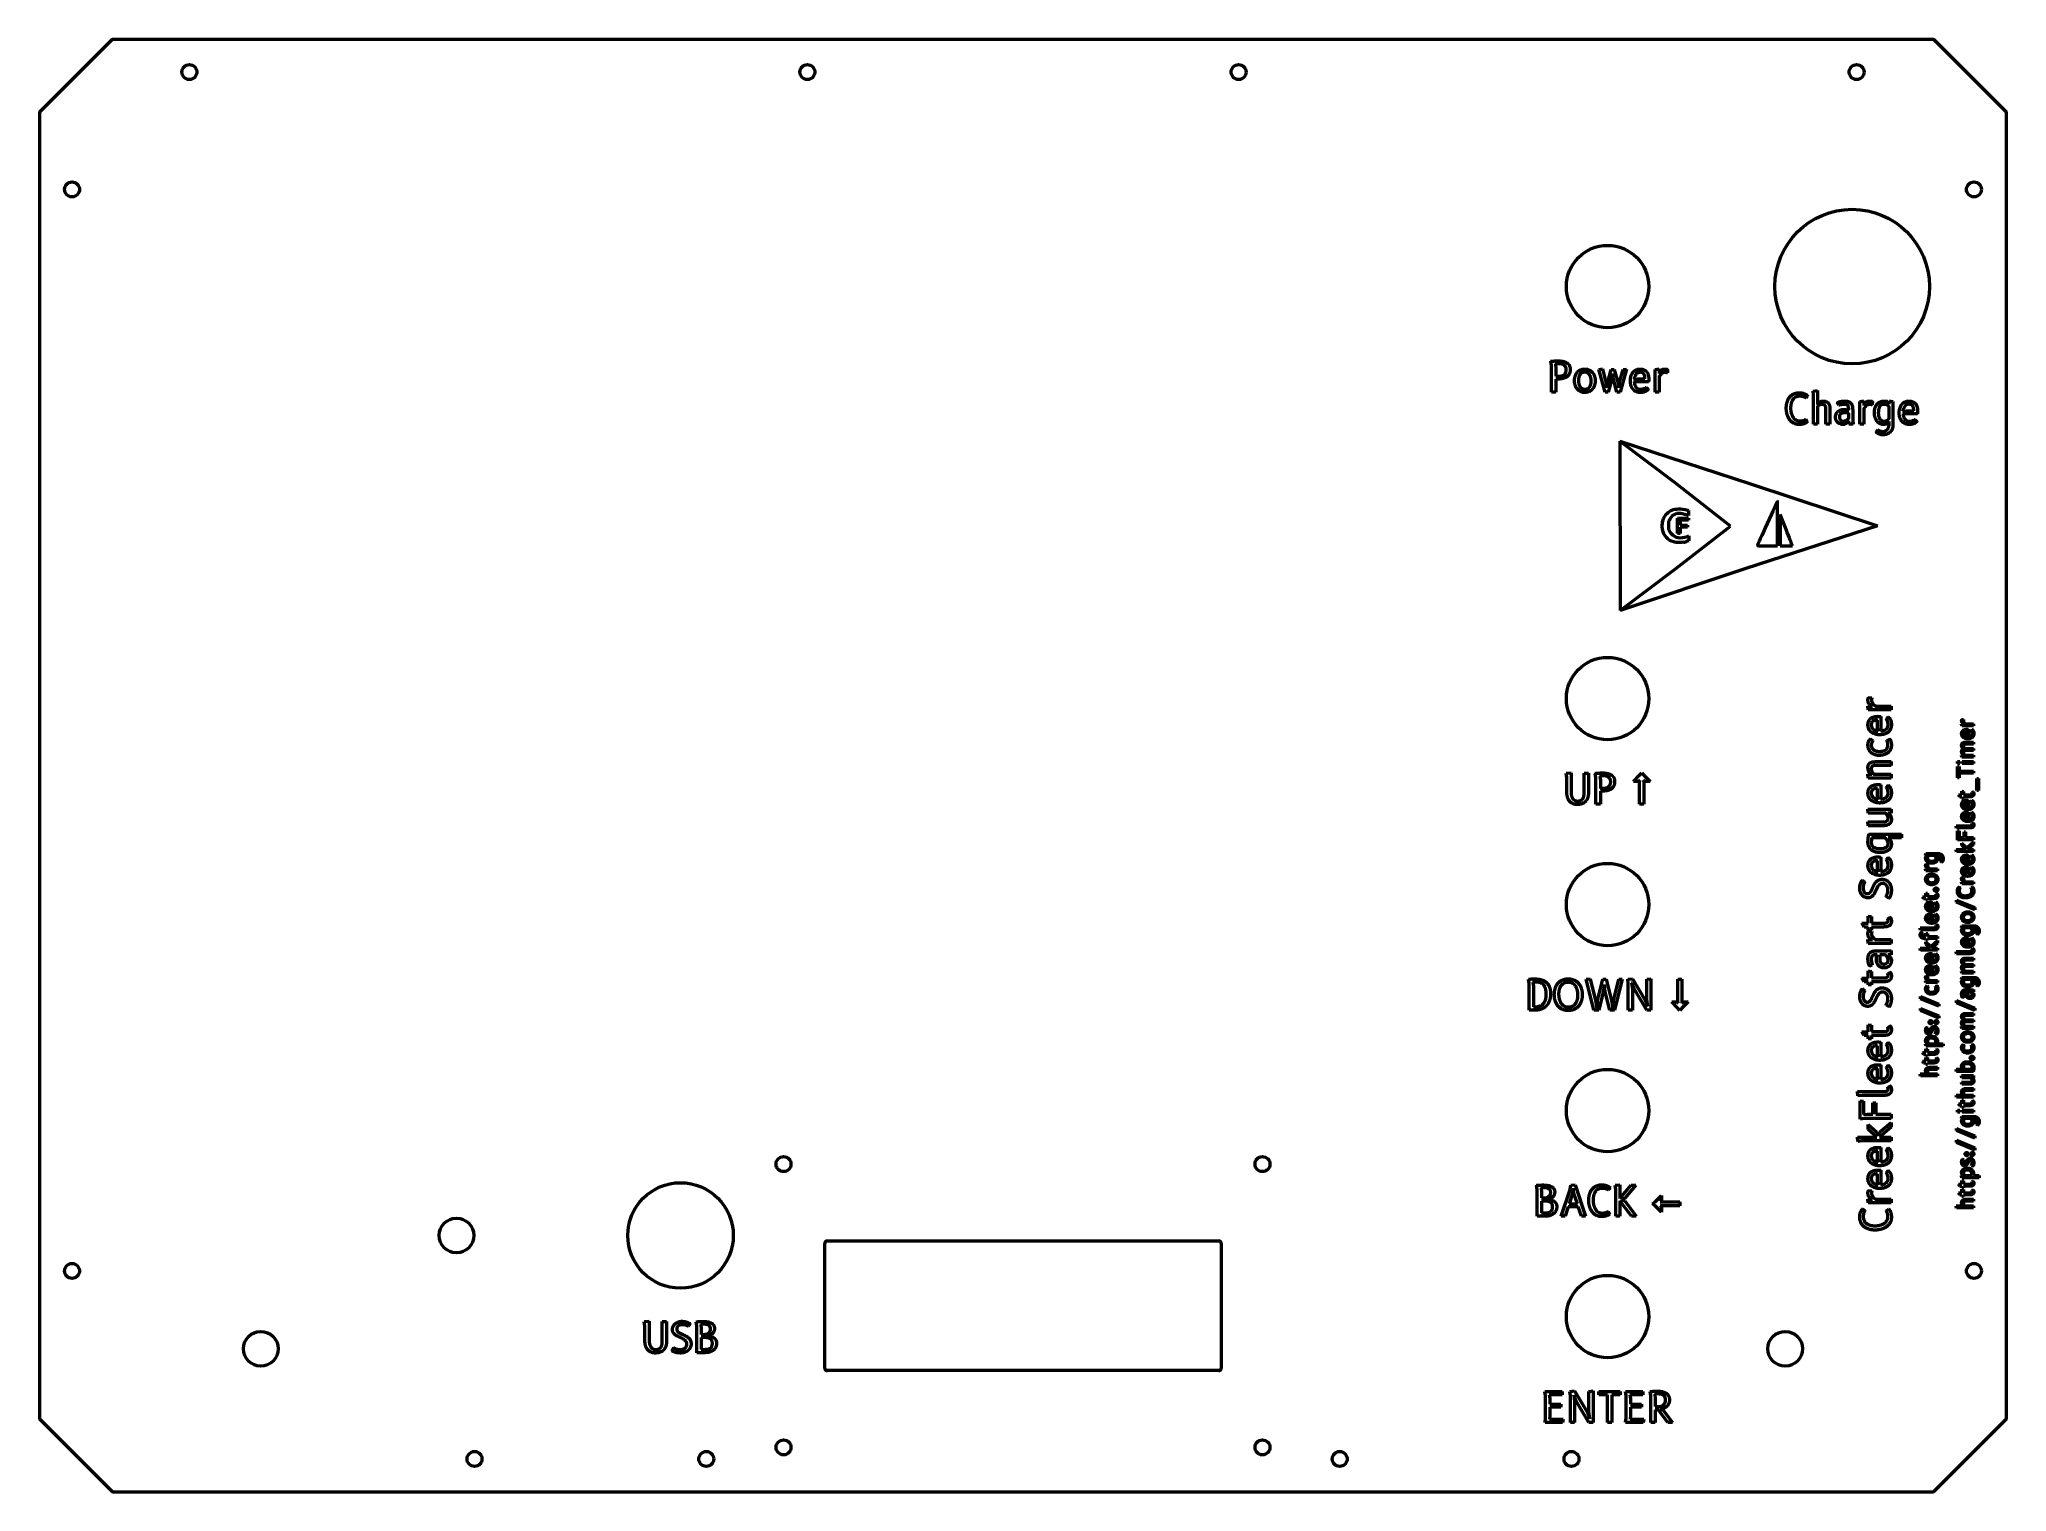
# Model space of a CAD drawing. Header units: millimetres. Extents: x 15 to 397, y 12 to 294.
import ezdxf

# ---------------------------------------------------------------- set-up
doc = ezdxf.new("R2010")
doc.units = ezdxf.units.MM
doc.linetypes.add('DASHED', pattern=[0.2067, 0.1654, -0.0413])
doc.layers.add('Hidden (ANSI)', color=7, linetype='DASHED', lineweight=35)
doc.layers.add('Visible (ANSI)', color=7, linetype='Continuous', lineweight=50)

msp = doc.modelspace()

# ---------------------------------------------------------------- linework, layer by layer
at = {"layer": 'Hidden (ANSI)'}
msp.add_line((355.63, 195.72), (355.63, 195.72), dxfattribs=at)
at = {"layer": 'Visible (ANSI)'}
for p, q in [((29.27, 293.78), (15.42, 279.93)), ((382.92, 293.92), (29.62, 293.92)), ((397.12, 279.93), (383.27, 293.78)), ((15.27, 279.57), (15.27, 26.27)), ((397.27, 26.27), (397.27, 279.57)), ((308.9, 230.6), (308.76, 231.4)), ((308.9, 225.42), (308.9, 230.6)), ((309.67, 230.88), (309.75, 230.03)), ((309.75, 230.03), (309.75, 228.49)), ((318.08, 229.84), (318.77, 229.92)), ((319.3, 225.42), (318.08, 229.84)), ((318.77, 229.92), (319.47, 227.35)), ((319.8, 227.35), (320.49, 229.84)), ((320.49, 229.84), (321.09, 229.84)), ((321.09, 229.84), (321.78, 227.35)), ((322.11, 227.35), (322.8, 229.84)), ((323.45, 229.91), (322.21, 225.42)), ((322.8, 229.84), (323.45, 229.91)), ((329.02, 229.84), (329.78, 229.92)), ((329.02, 225.42), (329.02, 229.84)), ((329.78, 229.92), (329.78, 229.02)), ((329.78, 229.02), (330.18, 229.72)), ((331.42, 229.82), (331.39, 229.15)), ((309.75, 225.42), (308.9, 225.42)), ((309.75, 227.93), (309.75, 225.42)), ((319.9, 225.42), (319.3, 225.42)), ((319.47, 227.35), (319.65, 226.23)), ((319.65, 226.23), (319.8, 227.35)), ((320.59, 227.91), (319.9, 225.42)), ((320.76, 229.04), (320.59, 227.91)), ((320.91, 227.91), (320.76, 229.04)), ((321.59, 225.42), (320.91, 227.91)), ((322.21, 225.42), (321.59, 225.42)), ((321.78, 227.35), (321.95, 226.23)), ((321.95, 226.23), (322.11, 227.35)), ((325.04, 228.36), (324.83, 227.92)), ((324.83, 227.92), (325.54, 228.03)), ((327.74, 227.43), (324.96, 227.43)), ((325.54, 228.03), (327.01, 228.03)), ((327.24, 226.32), (327.67, 225.94)), ((329.78, 225.42), (329.02, 225.42)), ((329.78, 228.44), (329.78, 225.42)), ((359.67, 225.63), (360.51, 225.71)), ((359.74, 224.83), (359.67, 225.63)), ((360.51, 225.71), (360.51, 223.02)), ((358.63, 224.73), (358.26, 224.3)), ((359.74, 219.21), (359.74, 224.83)), ((360.51, 223.02), (360.86, 223.49)), ((360.51, 222.55), (360.51, 219.21)), ((362.19, 219.21), (362.19, 222.06)), ((362.95, 222.14), (362.95, 219.21)), ((364.67, 222.86), (364.38, 223.4)), ((366.61, 221.9), (366.61, 222.04)), ((367.37, 221.98), (367.37, 219.93)), ((368.78, 223.63), (369.54, 223.71)), ((368.78, 219.21), (368.78, 223.63)), ((369.54, 223.71), (369.54, 222.8)), ((369.54, 222.8), (369.94, 223.51)), ((369.54, 222.22), (369.54, 219.21)), ((371.19, 223.6), (371.15, 222.94)), ((374.05, 223.63), (374.44, 223.06)), ((374.44, 223.06), (374.44, 223.71)), ((374.44, 223.71), (375.2, 223.63)), ((374.44, 220.31), (374.44, 222.56)), ((375.2, 223.63), (375.2, 219.03)), ((377.24, 222.15), (377.03, 221.71)), ((377.03, 221.71), (377.75, 221.82)), ((377.75, 221.82), (379.22, 221.82)), ((358.25, 220.14), (358.56, 219.63)), ((360.51, 219.21), (359.74, 219.21)), ((362.95, 219.21), (362.19, 219.21)), ((366.61, 219.86), (366.23, 219.41)), ((366.61, 220.31), (366.61, 221.35)), ((366.61, 219.21), (366.61, 219.86)), ((367.45, 219.21), (366.61, 219.21)), ((367.37, 219.93), (367.45, 219.21)), ((369.54, 219.21), (368.78, 219.21)), ((371.94, 217.65), (372.34, 218.09)), ((374.44, 219.75), (374.09, 219.31)), ((374.44, 219.08), (374.44, 219.75)), ((379.95, 221.22), (377.17, 221.22)), ((379.44, 220.11), (379.88, 219.73)), ((322.13, 215.9), (322.2, 183)), ((332.89, 207.8), (322.13, 215.9)), ((322.13, 215.9), (347.51, 207.63)), ((343.64, 199.41), (332.89, 207.8)), ((347.51, 207.63), (372.16, 199.49)), ((335.35, 202.49), (335.47, 202.46)), ((335.47, 202.46), (335.47, 201.46)), ((332.95, 191.14), (343.64, 199.41)), ((333.35, 197.97), (333.35, 200.98)), ((333.35, 200.98), (335.5, 200.98)), ((335.5, 200.53), (333.89, 200.53)), ((333.89, 200.53), (333.89, 199.62)), ((333.89, 199.62), (335.28, 199.62)), ((335.28, 199.2), (333.89, 199.2)), ((333.89, 199.2), (333.89, 197.97)), ((335.47, 201.46), (335.07, 201.59)), ((335.28, 199.62), (335.28, 199.2)), ((335.5, 200.98), (335.5, 200.53)), ((372.16, 199.49), (346.65, 191.18)), ((352.8, 195.6), (352.8, 199.97)), ((354.45, 198.75), (353.31, 201.66)), ((353.31, 201.66), (353.31, 195.6)), ((333.89, 197.97), (333.35, 197.97)), ((335.56, 196.56), (335.22, 196.46)), ((335.27, 197.4), (335.56, 197.49)), ((335.56, 197.49), (335.56, 196.56)), ((350.82, 195.6), (352.8, 195.6)), ((353.31, 195.6), (355.68, 195.6)), ((355.68, 195.6), (355.63, 195.72)), ((346.65, 191.18), (322.2, 183)), ((322.2, 183), (332.95, 191.14)), ((370.41, 163.71), (370.33, 164.47)), ((370.33, 164.47), (371.23, 164.47)), ((370.43, 166.12), (371.1, 166.08)), ((371.23, 164.47), (370.53, 164.87)), ((371.81, 164.47), (374.83, 164.47)), ((374.83, 164.47), (374.83, 163.71)), ((374.83, 163.71), (370.41, 163.71)), ((372.22, 160.24), (372.22, 161.7)), ((372.82, 162.43), (372.82, 159.65)), ((373.92, 161.93), (374.31, 162.37)), ((388.56, 160.6), (388.52, 161)), ((388.52, 161), (388.99, 161)), ((390.86, 160.6), (388.56, 160.6)), ((388.58, 161.85), (388.92, 161.83)), ((388.99, 161), (388.63, 161.2)), ((389.29, 161), (390.86, 161)), ((390.86, 161), (390.86, 160.6)), ((370.85, 158.11), (371.3, 157.71)), ((371.88, 159.73), (372.33, 159.52)), ((372.33, 159.52), (372.22, 160.24)), ((373.99, 157.8), (374.56, 158.09)), ((389.29, 157.45), (390.86, 157.45)), ((390.86, 157.06), (389.32, 157.06)), ((389.33, 158.53), (389.56, 158.42)), ((389.5, 158.79), (389.5, 159.56)), ((389.56, 158.42), (389.5, 158.79)), ((389.82, 159.94), (389.82, 158.49)), ((390.39, 159.68), (390.59, 159.9)), ((390.86, 157.45), (390.86, 157.06)), ((371.81, 153.67), (374.83, 153.67)), ((374.83, 152.91), (371.81, 152.91)), ((374.83, 153.67), (374.83, 152.91)), ((387.73, 153.29), (387.73, 153.71)), ((387.73, 153.71), (388.15, 153.71)), ((388.15, 153.29), (387.73, 153.29)), ((388.15, 153.71), (388.15, 153.29)), ((388.56, 154.55), (388.52, 154.95)), ((388.52, 154.95), (388.91, 154.95)), ((390.86, 154.55), (388.56, 154.55)), ((388.61, 153.7), (390.86, 153.7)), ((388.66, 153.3), (388.61, 153.7)), ((390.86, 153.3), (388.66, 153.3)), ((388.91, 154.95), (388.68, 155.07)), ((388.93, 156.18), (388.69, 156.34)), ((389.1, 154.95), (390.86, 154.95)), ((389.32, 156.22), (390.86, 156.22)), ((390.86, 155.82), (389.32, 155.82)), ((390.86, 156.22), (390.86, 155.82)), ((390.86, 154.95), (390.86, 154.55)), ((390.86, 153.7), (390.86, 153.3)), ((311.75, 151.43), (312.69, 151.51)), ((311.87, 150.58), (311.75, 151.43)), ((311.87, 147.7), (311.87, 150.58)), ((312.69, 151.51), (312.69, 147.63)), ((315.22, 151.43), (316.05, 151.43)), ((315.22, 147.43), (315.22, 151.43)), ((316.05, 151.43), (316.05, 147.51)), ((317.53, 150.58), (317.39, 151.39)), ((317.53, 145.41), (317.53, 150.58)), ((318.3, 150.86), (318.38, 150.01)), ((318.38, 150.01), (318.38, 148.48)), ((324.8, 149.82), (326.01, 151.03)), ((325.75, 149.82), (324.8, 149.82)), ((326.05, 150.05), (325.75, 149.82)), ((326.01, 151.03), (326.41, 151.51)), ((326.01, 149.63), (326.05, 150.05)), ((326.01, 145.41), (326.01, 149.63)), ((326.41, 151.51), (326.81, 151.03)), ((327.07, 149.82), (326.77, 150.05)), ((326.77, 150.05), (326.81, 149.63)), ((326.81, 151.03), (328.02, 149.82)), ((326.81, 149.63), (326.81, 145.41)), ((328.02, 149.82), (327.07, 149.82)), ((370.41, 150.46), (370.33, 151.23)), ((370.33, 151.23), (371.07, 151.23)), ((374.83, 150.46), (370.41, 150.46)), ((371.07, 151.23), (370.63, 151.47)), ((371.43, 151.23), (374.83, 151.23)), ((372.82, 149.19), (372.82, 146.41)), ((373.92, 148.68), (374.31, 149.12)), ((374.83, 151.23), (374.83, 150.46)), ((387.73, 150.55), (387.73, 152.7)), ((387.73, 152.7), (388.07, 152.7)), ((388.07, 150.55), (387.73, 150.55)), ((388.07, 152.7), (388.07, 151.85)), ((388.07, 151.85), (390.86, 151.85)), ((390.86, 151.41), (388.07, 151.41)), ((388.07, 151.41), (388.07, 150.55)), ((390.86, 151.85), (390.86, 151.41)), ((391.49, 148.08), (391.49, 150.38)), ((391.49, 150.38), (391.81, 150.38)), ((391.81, 150.38), (391.81, 148.08)), ((318.38, 145.41), (317.53, 145.41)), ((318.38, 147.91), (318.38, 145.41)), ((326.81, 145.41), (326.01, 145.41)), ((371.88, 146.48), (372.33, 146.27)), ((372.22, 146.99), (372.22, 148.46)), ((372.33, 146.27), (372.22, 146.99)), ((388.13, 146.83), (387.9, 147.22)), ((387.9, 147.22), (388.57, 147.22)), ((388.57, 146.83), (388.13, 146.83)), ((388.57, 147.22), (388.57, 147.93)), ((388.57, 147.93), (388.9, 147.89)), ((388.57, 146.52), (388.57, 146.83)), ((388.9, 146.52), (388.57, 146.52)), ((388.9, 147.89), (388.9, 147.23)), ((388.9, 147.23), (390.08, 147.23)), ((390.03, 146.83), (388.9, 146.83)), ((388.9, 146.83), (388.9, 146.52)), ((389.5, 145.03), (389.5, 145.79)), ((389.82, 146.17), (389.82, 144.73)), ((390.39, 145.91), (390.59, 146.14)), ((390.52, 147.68), (390.78, 147.82)), ((391.81, 148.08), (391.49, 148.08)), ((370.41, 143.68), (370.33, 144.44)), ((370.33, 144.44), (374.83, 144.44)), ((370.41, 141.23), (370.33, 141.99)), ((370.33, 141.99), (373.33, 141.99)), ((373.79, 143.68), (370.41, 143.68)), ((374.83, 143.68), (374.17, 143.68)), ((374.17, 143.68), (374.6, 143.43)), ((374.83, 144.44), (374.83, 143.68)), ((389.33, 144.77), (389.56, 144.66)), ((389.33, 142.47), (389.56, 142.36)), ((389.56, 144.66), (389.5, 145.03)), ((389.5, 142.73), (389.5, 143.5)), ((389.56, 142.36), (389.5, 142.73)), ((389.82, 143.88), (389.82, 142.43)), ((390.39, 143.62), (390.59, 143.84)), ((390.52, 141.63), (390.78, 141.77)), ((373.33, 141.23), (370.41, 141.23)), ((370.55, 139.62), (376.83, 139.62)), ((373.74, 138.86), (371.07, 138.86)), ((376.83, 138.86), (374.28, 138.86)), ((374.28, 138.86), (374.71, 138.44)), ((376.83, 139.62), (376.83, 138.86)), ((387.48, 141.18), (390.08, 141.18)), ((387.52, 140.74), (387.48, 141.18)), ((387.94, 140.79), (387.52, 140.74)), ((387.73, 138.41), (387.73, 140.25)), ((387.73, 140.25), (388.07, 140.21)), ((388.17, 138.47), (387.73, 138.41)), ((390.02, 140.79), (387.94, 140.79)), ((388.07, 140.21), (388.07, 138.87)), ((388.07, 138.87), (388.46, 138.91)), ((390.86, 138.47), (388.17, 138.47)), ((388.46, 138.91), (389.01, 138.91)), ((388.56, 137.36), (388.56, 137.84)), ((388.56, 137.84), (389.42, 137.07)), ((389.01, 138.91), (389.01, 140.04)), ((389.01, 140.04), (389.31, 140.04)), ((389.31, 140.04), (389.31, 138.91)), ((389.31, 138.91), (390.86, 138.91)), ((389.68, 137.07), (390.86, 138.08)), ((390.86, 137.58), (389.7, 136.59)), ((390.86, 138.91), (390.86, 138.47)), ((390.86, 138.08), (390.86, 137.58)), ((372.22, 132.94), (372.22, 134.4)), ((372.82, 135.14), (372.82, 132.35)), ((373.92, 134.63), (374.31, 135.07)), ((381.54, 135.43), (381.58, 135.83)), ((381.87, 135.43), (381.54, 135.43)), ((381.58, 135.83), (383.97, 135.83)), ((381.58, 135.23), (381.87, 135.43)), ((381.59, 133.74), (381.93, 133.72)), ((383.3, 135.43), (382.13, 135.43)), ((383.94, 135.43), (383.59, 135.43)), ((383.59, 135.43), (383.82, 135.25)), ((384.68, 134.13), (384.45, 134.34)), ((387.52, 136.16), (387.48, 136.59)), ((387.48, 136.59), (389.42, 136.59)), ((387.9, 136.2), (387.52, 136.16)), ((390.86, 136.2), (387.9, 136.2)), ((389.42, 136.59), (388.56, 137.36)), ((389.33, 134.13), (389.56, 134.02)), ((389.42, 137.07), (389.55, 136.72)), ((389.5, 134.39), (389.5, 135.15)), ((389.56, 134.02), (389.5, 134.39)), ((389.55, 136.72), (389.68, 137.07)), ((389.7, 136.59), (390.86, 136.59)), ((389.82, 135.53), (389.82, 134.09)), ((390.39, 135.27), (390.59, 135.5)), ((390.86, 136.59), (390.86, 136.2)), ((369.22, 130.66), (369.71, 130.27)), ((371.88, 132.43), (372.33, 132.22)), ((372.33, 132.22), (372.22, 132.94)), ((381.58, 132.49), (381.54, 132.88)), ((381.54, 132.88), (382, 132.88)), ((383.87, 132.49), (381.58, 132.49)), ((382, 132.88), (381.64, 133.09)), ((382.31, 132.88), (383.87, 132.88)), ((383.87, 132.88), (383.87, 132.49)), ((388.56, 129.94), (388.52, 130.34)), ((388.52, 130.34), (388.99, 130.34)), ((390.86, 129.94), (388.56, 129.94)), ((388.58, 131.19), (388.92, 131.17)), ((388.99, 130.34), (388.63, 130.54)), ((389.29, 130.34), (390.86, 130.34)), ((389.33, 131.84), (389.56, 131.73)), ((389.5, 132.1), (389.5, 132.86)), ((389.56, 131.73), (389.5, 132.1)), ((389.82, 133.24), (389.82, 131.8)), ((390.39, 132.98), (390.59, 133.21)), ((390.86, 130.34), (390.86, 129.94)), ((374.45, 127.11), (373.85, 127.47)), ((381.14, 127.06), (380.91, 127.45)), ((380.91, 127.45), (381.58, 127.45)), ((381.58, 127.06), (381.14, 127.06)), ((381.58, 127.45), (381.58, 128.16)), ((381.58, 128.16), (381.91, 128.12)), ((381.58, 126.75), (381.58, 127.06)), ((381.91, 126.75), (381.58, 126.75)), ((381.91, 128.12), (381.91, 127.46)), ((381.91, 127.46), (383.09, 127.46)), ((383.04, 127.06), (381.91, 127.06)), ((381.91, 127.06), (381.91, 126.75)), ((382.83, 126.4), (382.83, 124.96)), ((383.4, 126.14), (383.6, 126.37)), ((383.54, 127.91), (383.79, 128.05)), ((387.52, 126.78), (391.07, 125.32)), ((387.52, 126.36), (387.52, 126.78)), ((391.07, 124.88), (387.52, 126.36)), ((387.99, 129.36), (388.22, 129.17)), ((390.38, 129.16), (390.64, 129.32)), ((369.57, 121.56), (369.13, 122.3)), ((369.13, 122.3), (370.41, 122.3)), ((370.41, 122.3), (370.41, 123.67)), ((370.41, 123.67), (371.05, 123.59)), ((371.05, 123.59), (371.05, 122.32)), ((371.05, 122.32), (373.32, 122.32)), ((374.18, 123.18), (374.66, 123.45)), ((382.34, 125), (382.57, 124.89)), ((382.34, 122.7), (382.57, 122.59)), ((382.52, 125.26), (382.52, 126.02)), ((382.57, 124.89), (382.52, 125.26)), ((382.52, 122.96), (382.52, 123.73)), ((382.57, 122.59), (382.52, 122.96)), ((382.83, 124.11), (382.83, 122.66)), ((383.4, 123.85), (383.6, 124.07)), ((391.07, 125.32), (391.07, 124.88)), ((370.41, 121.56), (369.57, 121.56)), ((370.41, 118.35), (370.33, 119.11)), ((370.33, 119.11), (371.23, 119.11)), ((370.41, 120.96), (370.41, 121.56)), ((371.05, 120.96), (370.41, 120.96)), ((370.43, 120.76), (371.1, 120.72)), ((371.23, 119.11), (370.53, 119.51)), ((373.22, 121.56), (371.05, 121.56)), ((371.05, 121.56), (371.05, 120.96)), ((371.81, 119.11), (374.83, 119.11)), ((374.83, 119.11), (374.83, 118.35)), ((380.49, 121.41), (383.09, 121.41)), ((380.53, 120.98), (380.49, 121.41)), ((380.95, 121.02), (380.53, 120.98)), ((380.68, 120.57), (380.93, 120.39)), ((383.04, 121.02), (380.95, 121.02)), ((381.58, 119.35), (381.26, 119.35)), ((381.28, 119.73), (381.58, 119.73)), ((381.58, 119.73), (381.58, 120.34)), ((381.58, 120.34), (381.91, 120.3)), ((381.58, 119.03), (381.58, 119.35)), ((381.91, 119.03), (381.58, 119.03)), ((381.58, 118.22), (381.58, 118.7)), ((381.58, 118.7), (382.43, 117.93)), ((381.91, 120.3), (381.91, 119.74)), ((381.91, 119.74), (383.87, 119.74)), ((383.87, 119.35), (381.91, 119.35)), ((381.91, 119.35), (381.91, 119.03)), ((382.69, 117.93), (383.87, 118.93)), ((383.87, 118.44), (382.71, 117.45)), ((383.54, 121.86), (383.79, 122)), ((383.87, 119.74), (383.87, 119.35)), ((383.87, 118.93), (383.87, 118.44)), ((388.52, 121.41), (388.56, 121.8)), ((388.86, 121.41), (388.52, 121.41)), ((388.56, 121.8), (390.95, 121.8)), ((388.56, 121.21), (388.86, 121.41)), ((390.29, 121.41), (389.12, 121.41)), ((389.5, 118.33), (389.5, 119.09)), ((389.82, 119.47), (389.82, 118.03)), ((390.39, 119.21), (390.59, 119.44)), ((390.93, 121.41), (390.58, 121.41)), ((390.58, 121.41), (390.81, 121.23)), ((391.67, 120.11), (391.44, 120.31)), ((374.83, 118.35), (370.41, 118.35)), ((372.13, 116.18), (371.99, 116.18)), ((372.06, 116.94), (374.1, 116.94)), ((373.73, 116.18), (372.68, 116.18)), ((374.1, 116.94), (374.83, 117.02)), ((374.83, 116.18), (374.18, 116.18)), ((374.18, 116.18), (374.62, 115.8)), ((374.83, 117.02), (374.83, 116.18)), ((380.53, 117.01), (380.49, 117.45)), ((380.49, 117.45), (382.43, 117.45)), ((380.91, 117.05), (380.53, 117.01)), ((383.87, 117.05), (380.91, 117.05)), ((382.43, 117.45), (381.58, 118.22)), ((382.34, 114.99), (382.57, 114.88)), ((382.43, 117.93), (382.56, 117.58)), ((382.52, 115.25), (382.52, 116.01)), ((382.57, 114.88), (382.52, 115.25)), ((382.56, 117.58), (382.69, 117.93)), ((382.71, 117.45), (383.87, 117.45)), ((382.83, 116.39), (382.83, 114.95)), ((383.4, 116.13), (383.6, 116.36)), ((383.87, 117.45), (383.87, 117.05)), ((387.48, 116.78), (390.08, 116.78)), ((387.52, 116.34), (387.48, 116.78)), ((387.94, 116.38), (387.52, 116.34)), ((390.02, 116.38), (387.94, 116.38)), ((389.29, 115.52), (390.86, 115.52)), ((390.86, 115.13), (389.32, 115.13)), ((389.33, 118.07), (389.56, 117.96)), ((389.56, 117.96), (389.5, 118.33)), ((390.52, 117.22), (390.78, 117.36)), ((390.86, 115.52), (390.86, 115.13)), ((304.53, 110.59), (304.41, 111.43)), ((305.27, 110.84), (305.37, 110.03)), ((315.63, 111.43), (316.4, 111.51)), ((317.13, 105.41), (315.63, 111.43)), ((316.4, 111.51), (317.46, 107.26)), ((317.82, 107.26), (318.86, 111.43)), ((318.86, 111.43), (319.5, 111.43)), ((319.5, 111.43), (320.53, 107.26)), ((320.9, 107.26), (321.94, 111.43)), ((322.64, 111.43), (321.14, 105.41)), ((321.94, 111.43), (322.64, 111.43)), ((323.68, 111.43), (324.62, 111.51)), ((323.8, 110.59), (323.68, 111.43)), ((324.62, 111.51), (327.09, 107.36)), ((327.41, 111.43), (328.19, 111.51)), ((327.41, 107.46), (327.41, 111.43)), ((328.19, 111.51), (328.19, 105.41)), ((333.43, 107.21), (333.43, 111.43)), ((333.43, 111.43), (334.23, 111.43)), ((334.23, 111.43), (334.23, 107.21)), ((369.57, 110.92), (369.13, 111.66)), ((369.13, 111.66), (370.41, 111.66)), ((370.41, 110.92), (369.57, 110.92)), ((370.41, 111.66), (370.41, 113.03)), ((370.41, 113.03), (371.05, 112.95)), ((370.41, 110.32), (370.41, 110.92)), ((371.17, 114.24), (370.63, 113.95)), ((371.05, 112.95), (371.05, 111.68)), ((371.05, 111.68), (373.32, 111.68)), ((373.22, 110.92), (371.05, 110.92)), ((371.05, 110.92), (371.05, 110.32)), ((374.18, 112.54), (374.66, 112.82)), ((381.58, 110.8), (381.54, 111.19)), ((381.54, 111.19), (382, 111.19)), ((383.87, 110.8), (381.58, 110.8)), ((381.59, 112.05), (381.93, 112.03)), ((382, 111.19), (381.64, 111.4)), ((382.31, 111.19), (383.87, 111.19)), ((382.34, 112.69), (382.57, 112.58)), ((382.52, 112.95), (382.52, 113.72)), ((382.57, 112.58), (382.52, 112.95)), ((382.83, 114.1), (382.83, 112.65)), ((383.4, 113.83), (383.6, 114.06)), ((383.87, 111.19), (383.87, 110.8)), ((388.56, 112.62), (388.52, 113.02)), ((388.52, 113.02), (388.91, 113.02)), ((388.52, 111.39), (388.56, 111.79)), ((388.86, 111.39), (388.52, 111.39)), ((390.86, 112.62), (388.56, 112.62)), ((388.56, 111.79), (390.95, 111.79)), ((388.56, 111.19), (388.86, 111.39)), ((388.91, 113.02), (388.68, 113.15)), ((388.93, 114.26), (388.69, 114.42)), ((389.1, 113.02), (390.86, 113.02)), ((390.29, 111.39), (389.12, 111.39)), ((389.32, 114.29), (390.86, 114.29)), ((390.86, 113.9), (389.32, 113.9)), ((390.93, 111.39), (390.58, 111.39)), ((390.58, 111.39), (390.81, 111.21)), ((390.86, 114.29), (390.86, 113.9)), ((390.86, 113.02), (390.86, 112.62)), ((304.53, 105.41), (304.53, 110.59)), ((305.37, 110.03), (305.37, 106.05)), ((317.46, 107.26), (317.72, 105.81)), ((317.73, 105.81), (317.82, 107.26)), ((318.95, 108.96), (318.06, 105.41)), ((319.21, 110.4), (318.95, 108.96)), ((319.32, 108.96), (319.21, 110.4)), ((320.21, 105.41), (319.32, 108.96)), ((320.53, 107.26), (320.79, 105.81)), ((320.81, 105.81), (320.9, 107.26)), ((323.8, 105.41), (323.8, 110.59)), ((324.47, 110.7), (324.44, 110.7)), ((324.44, 110.7), (324.59, 109.43)), ((324.94, 109.54), (324.47, 110.7)), ((324.59, 109.43), (324.59, 105.41)), ((327.41, 105.41), (324.94, 109.54)), ((327.09, 107.36), (327.58, 106.1)), ((327.6, 106.11), (327.41, 107.46)), ((333.43, 105.81), (332.23, 107.02)), ((332.23, 107.02), (333.18, 107.02)), ((333.18, 107.02), (333.48, 106.79)), ((333.48, 106.79), (333.43, 107.21)), ((334.23, 107.21), (334.2, 106.79)), ((334.2, 106.79), (334.5, 107.02)), ((335.44, 107.02), (334.23, 105.81)), ((334.5, 107.02), (335.44, 107.02)), ((369.22, 109.59), (369.71, 109.2)), ((371.05, 110.32), (370.41, 110.32)), ((380.54, 108.05), (384.08, 106.59)), ((380.54, 107.64), (380.54, 108.05)), ((384.08, 106.16), (380.54, 107.64)), ((381.81, 110.18), (382.04, 109.97)), ((383.44, 110.02), (383.73, 110.17)), ((387.52, 107.27), (391.07, 105.81)), ((387.52, 106.86), (387.52, 107.27)), ((388.96, 107.99), (388.68, 107.83)), ((389.46, 108.99), (389.39, 108.99)), ((389.42, 109.39), (390.49, 109.39)), ((390.29, 108.99), (389.75, 108.99)), ((390.49, 109.39), (390.86, 109.43)), ((390.86, 108.99), (390.52, 108.99)), ((390.52, 108.99), (390.76, 108.8)), ((390.86, 109.43), (390.86, 108.99)), ((391.67, 110.1), (391.44, 110.3)), ((305.69, 105.41), (304.53, 105.41)), ((305.37, 106.05), (305.45, 106.05)), ((318.06, 105.41), (317.13, 105.41)), ((317.72, 105.81), (317.73, 105.81)), ((321.14, 105.41), (320.21, 105.41)), ((320.79, 105.81), (320.81, 105.81)), ((324.59, 105.41), (323.8, 105.41)), ((328.19, 105.41), (327.41, 105.41)), ((327.58, 106.1), (327.6, 106.11)), ((333.83, 105.33), (333.43, 105.81)), ((334.23, 105.81), (333.83, 105.33)), ((374.45, 106.03), (373.85, 106.4)), ((380.54, 105.76), (384.08, 104.3)), ((380.54, 105.34), (380.54, 105.76)), ((384.08, 103.86), (380.54, 105.34)), ((384.08, 106.59), (384.08, 106.16)), ((384.08, 104.3), (384.08, 103.86)), ((391.07, 105.37), (387.52, 106.86)), ((388.93, 103.51), (388.69, 103.67)), ((389.29, 104.78), (390.86, 104.78)), ((390.86, 104.38), (389.32, 104.38)), ((389.32, 103.55), (390.86, 103.55)), ((390.86, 103.15), (389.32, 103.15)), ((390.86, 104.78), (390.86, 104.38)), ((390.86, 103.55), (390.86, 103.15)), ((391.07, 105.81), (391.07, 105.37)), ((369.57, 100.49), (369.13, 101.23)), ((369.13, 101.23), (370.41, 101.23)), ((370.41, 100.49), (369.57, 100.49)), ((370.41, 101.23), (370.41, 102.59)), ((370.41, 102.59), (371.05, 102.51)), ((370.41, 99.88), (370.41, 100.49)), ((371.05, 99.88), (370.41, 99.88)), ((371.05, 102.51), (371.05, 101.25)), ((371.05, 101.25), (373.32, 101.25)), ((373.22, 100.49), (371.05, 100.49)), ((371.05, 100.49), (371.05, 99.88)), ((374.18, 102.1), (374.66, 102.38)), ((381.69, 102.07), (381.95, 101.96)), ((383.73, 100.71), (383.45, 100.85)), ((388.56, 101.88), (388.52, 102.28)), ((388.52, 102.28), (388.91, 102.28)), ((390.86, 101.88), (388.56, 101.88)), ((388.91, 102.28), (388.68, 102.4)), ((389.1, 102.28), (390.86, 102.28)), ((390.86, 102.28), (390.86, 101.88)), ((371.88, 96.51), (372.33, 96.29)), ((372.22, 97.01), (372.22, 98.48)), ((372.33, 96.29), (372.22, 97.01)), ((372.82, 99.21), (372.82, 96.43)), ((373.92, 98.71), (374.31, 99.14)), ((381.14, 96.82), (380.91, 97.21)), ((380.91, 97.21), (381.58, 97.21)), ((381.14, 95.15), (380.91, 95.54)), ((380.91, 95.54), (381.58, 95.54)), ((381.58, 96.82), (381.14, 96.82)), ((381.58, 98.49), (381.54, 98.89)), ((381.54, 98.89), (381.9, 98.89)), ((384.92, 98.49), (381.58, 98.49)), ((381.58, 97.21), (381.58, 97.91)), ((381.58, 97.91), (381.91, 97.87)), ((381.58, 96.51), (381.58, 96.82)), ((381.91, 96.51), (381.58, 96.51)), ((381.58, 95.54), (381.58, 96.25)), ((381.58, 96.25), (381.91, 96.21)), ((381.9, 98.89), (381.64, 99.08)), ((381.91, 97.87), (381.91, 97.22)), ((381.91, 97.22), (383.09, 97.22)), ((383.04, 96.82), (381.91, 96.82)), ((381.91, 96.82), (381.91, 96.51)), ((381.91, 96.21), (381.91, 95.55)), ((381.91, 95.55), (383.09, 95.55)), ((382.15, 98.89), (383.54, 98.89)), ((383.54, 98.89), (383.54, 99.23)), ((383.54, 97.66), (383.79, 97.8)), ((383.54, 95.99), (383.79, 96.14)), ((383.87, 99.19), (383.87, 98.89)), ((383.87, 98.89), (384.92, 98.89)), ((384.92, 98.89), (384.92, 98.49)), ((388.79, 98.76), (389.03, 98.55)), ((390.43, 98.6), (390.72, 98.75)), ((371.88, 92.09), (372.33, 91.88)), ((372.22, 92.6), (372.22, 94.06)), ((372.33, 91.88), (372.22, 92.6)), ((372.82, 94.8), (372.82, 92.01)), ((373.92, 94.29), (374.31, 94.73)), ((380.53, 92.61), (380.49, 93.04)), ((380.49, 93.04), (381.89, 93.04)), ((380.95, 92.65), (380.53, 92.61)), ((383.87, 92.65), (380.95, 92.65)), ((381.58, 95.15), (381.14, 95.15)), ((381.58, 94.84), (381.58, 95.15)), ((381.91, 94.84), (381.58, 94.84)), ((381.89, 93.04), (381.65, 93.23)), ((383.04, 95.15), (381.91, 95.15)), ((381.91, 95.15), (381.91, 94.84)), ((382.13, 93.04), (383.87, 93.04)), ((382.35, 94.32), (383.87, 94.32)), ((383.87, 93.92), (382.39, 93.92)), ((383.87, 94.32), (383.87, 93.92)), ((383.87, 93.04), (383.87, 92.65)), ((387.52, 93.49), (387.48, 93.93)), ((387.48, 93.93), (388.83, 93.93)), ((387.9, 93.53), (387.52, 93.49)), ((390.79, 93.53), (387.9, 93.53)), ((388.56, 92.3), (388.52, 92.7)), ((388.52, 92.7), (390.86, 92.7)), ((390.32, 92.3), (388.56, 92.3)), ((388.83, 93.93), (388.64, 94.11)), ((389.1, 93.93), (390.5, 93.93)), ((390.86, 92.3), (390.52, 92.3)), ((390.52, 92.3), (390.74, 92.18)), ((390.86, 92.7), (390.86, 92.3)), ((368.32, 89.61), (373.32, 89.61)), ((368.4, 88.77), (368.32, 89.61)), ((369.2, 88.85), (368.4, 88.77)), ((373.22, 88.85), (369.2, 88.85)), ((374.18, 90.46), (374.66, 90.74)), ((387.52, 88.49), (387.48, 88.92)), ((387.48, 88.92), (388.88, 88.92)), ((387.94, 88.53), (387.52, 88.49)), ((390.86, 88.53), (387.94, 88.53)), ((388.56, 91.03), (388.52, 91.43)), ((388.52, 91.43), (390.08, 91.43)), ((390.08, 91.03), (388.56, 91.03)), ((388.57, 87.24), (388.57, 87.95)), ((388.57, 87.95), (388.9, 87.91)), ((388.88, 88.92), (388.64, 89.11)), ((388.9, 87.91), (388.9, 87.25)), ((389.12, 88.92), (390.86, 88.92)), ((389.34, 90.19), (390.86, 90.19)), ((390.86, 89.8), (389.38, 89.8)), ((390.86, 90.19), (390.86, 89.8)), ((390.86, 88.92), (390.86, 88.53)), ((368.8, 84.27), (368.8, 87.82)), ((368.8, 87.82), (369.45, 87.75)), ((369.65, 84.39), (368.8, 84.27)), ((369.45, 87.75), (369.45, 85.16)), ((369.45, 85.16), (370.21, 85.24)), ((374.83, 84.39), (369.65, 84.39)), ((370.21, 85.24), (371.27, 85.24)), ((371.27, 85.24), (371.27, 87.4)), ((371.27, 87.4), (371.85, 87.4)), ((371.85, 87.4), (371.85, 85.24)), ((371.85, 85.24), (374.83, 85.24)), ((374.83, 85.24), (374.83, 84.39)), ((387.73, 85.59), (387.73, 86.02)), ((387.73, 86.02), (388.15, 86.02)), ((388.15, 85.59), (387.73, 85.59)), ((388.13, 86.86), (387.9, 87.24)), ((387.9, 87.24), (388.57, 87.24)), ((388.57, 86.86), (388.13, 86.86)), ((388.15, 86.02), (388.15, 85.59)), ((388.52, 84.37), (388.56, 84.77)), ((388.86, 84.37), (388.52, 84.37)), ((388.56, 84.77), (390.95, 84.77)), ((388.56, 84.18), (388.86, 84.37)), ((388.57, 86.54), (388.57, 86.86)), ((388.9, 86.54), (388.57, 86.54)), ((388.61, 86), (390.86, 86)), ((388.66, 85.61), (388.61, 86)), ((390.86, 85.61), (388.66, 85.61)), ((388.9, 87.25), (390.08, 87.25)), ((390.03, 86.86), (388.9, 86.86)), ((388.9, 86.86), (388.9, 86.54)), ((390.29, 84.37), (389.12, 84.37)), ((390.52, 87.7), (390.78, 87.84)), ((390.93, 84.37), (390.58, 84.37)), ((390.58, 84.37), (390.81, 84.19)), ((390.86, 86), (390.86, 85.61)), ((368.4, 79.94), (368.32, 80.78)), ((368.32, 80.78), (372.06, 80.78)), ((370.41, 82.26), (370.41, 83.19)), ((370.41, 83.19), (372.06, 81.7)), ((372.06, 80.78), (370.41, 82.26)), ((372.06, 81.7), (372.3, 81.02)), ((372.3, 81.02), (372.55, 81.7)), ((372.55, 81.7), (374.83, 83.63)), ((374.83, 82.68), (372.59, 80.78)), ((372.59, 80.78), (374.83, 80.78)), ((374.83, 83.63), (374.83, 82.68)), ((374.83, 80.78), (374.83, 80.02)), ((387.52, 82.44), (391.07, 80.99)), ((387.52, 82.03), (387.52, 82.44)), ((391.07, 80.55), (387.52, 82.03)), ((391.07, 80.99), (391.07, 80.55)), ((391.67, 83.08), (391.44, 83.28)), ((369.13, 80.02), (368.4, 79.94)), ((374.83, 80.02), (369.13, 80.02)), ((372.22, 76.54), (372.22, 78.01)), ((372.33, 75.83), (372.22, 76.54)), ((372.82, 78.74), (372.82, 75.96)), ((373.92, 78.24), (374.31, 78.67)), ((387.52, 80.15), (391.07, 78.69)), ((387.52, 79.74), (387.52, 80.15)), ((391.07, 78.25), (387.52, 79.74)), ((388.67, 76.47), (388.94, 76.35)), ((391.07, 78.69), (391.07, 78.25)), ((371.88, 76.04), (372.33, 75.83)), ((372.22, 72.13), (372.22, 73.6)), ((372.82, 74.33), (372.82, 71.55)), ((373.92, 73.82), (374.31, 74.26)), ((388.56, 72.88), (388.52, 73.28)), ((388.52, 73.28), (388.89, 73.28)), ((391.9, 72.88), (388.56, 72.88)), ((388.89, 73.28), (388.63, 73.47)), ((389.14, 73.28), (390.53, 73.28)), ((390.71, 75.1), (390.44, 75.24)), ((390.53, 73.28), (390.53, 73.62)), ((390.86, 73.58), (390.86, 73.28)), ((390.86, 73.28), (391.9, 73.28)), ((391.9, 73.28), (391.9, 72.88)), ((306.09, 70.59), (305.97, 71.39)), ((306.09, 65.41), (306.09, 70.59)), ((306.86, 70.87), (306.94, 70.01)), ((306.94, 70.01), (306.94, 68.96)), ((306.94, 68.96), (307.38, 68.96)), ((308.74, 68.86), (308.12, 68.68)), ((310.79, 65.41), (312.5, 70.62)), ((312.97, 69.82), (312.31, 67.81)), ((312.5, 70.62), (312.64, 71.43)), ((312.64, 71.43), (313.51, 71.51)), ((313.11, 70.86), (312.97, 69.82)), ((313.25, 69.82), (313.11, 70.86)), ((313.91, 67.81), (313.25, 69.82)), ((313.51, 71.51), (315.5, 65.41)), ((320.27, 70.93), (319.91, 70.5)), ((321.23, 71.43), (322.19, 71.51)), ((321.35, 70.58), (321.23, 71.43)), ((321.35, 65.41), (321.35, 70.58)), ((322.19, 71.51), (322.19, 68.84)), ((322.19, 68.84), (324.36, 71.43)), ((323.12, 68.88), (322.44, 68.63)), ((325.26, 71.43), (323.12, 68.88)), ((324.36, 71.43), (325.26, 71.43)), ((329.02, 68.22), (330.22, 69.42)), ((330.22, 69.42), (330.22, 68.48)), ((370.43, 70.38), (371.1, 70.35)), ((371.23, 68.74), (370.53, 69.14)), ((371.88, 71.62), (372.33, 71.41)), ((372.33, 71.41), (372.22, 72.13)), ((388.13, 71.21), (387.9, 71.6)), ((387.9, 71.6), (388.57, 71.6)), ((388.13, 69.54), (387.9, 69.93)), ((387.9, 69.93), (388.57, 69.93)), ((388.57, 71.21), (388.13, 71.21)), ((388.57, 69.54), (388.13, 69.54)), ((388.57, 71.6), (388.57, 72.31)), ((388.57, 72.31), (388.9, 72.27)), ((388.57, 70.9), (388.57, 71.21)), ((388.9, 70.9), (388.57, 70.9)), ((388.57, 69.93), (388.57, 70.64)), ((388.57, 70.64), (388.9, 70.6)), ((388.57, 69.23), (388.57, 69.54)), ((388.9, 69.23), (388.57, 69.23)), ((388.9, 72.27), (388.9, 71.61)), ((388.9, 71.61), (390.08, 71.61)), ((390.03, 71.21), (388.9, 71.21)), ((388.9, 71.21), (388.9, 70.9)), ((388.9, 70.6), (388.9, 69.94)), ((388.9, 69.94), (390.08, 69.94)), ((390.03, 69.54), (388.9, 69.54)), ((388.9, 69.54), (388.9, 69.23)), ((390.52, 72.05), (390.78, 72.2)), ((390.52, 70.38), (390.78, 70.53)), ((307.73, 65.41), (306.09, 65.41)), ((307.66, 68.34), (306.94, 68.34)), ((306.94, 68.34), (306.94, 66.05)), ((306.94, 66.05), (307.5, 66.05)), ((308.12, 68.68), (308.71, 68.63)), ((311.53, 65.41), (310.79, 65.41)), ((312.12, 67.21), (311.53, 65.41)), ((314.1, 67.21), (312.12, 67.21)), ((312.31, 67.81), (313.91, 67.81)), ((314.7, 65.41), (314.1, 67.21)), ((315.5, 65.41), (314.7, 65.41)), ((319.89, 66.34), (320.2, 65.83)), ((322.19, 65.41), (321.35, 65.41)), ((324.41, 65.41), (322.19, 68.4)), ((322.19, 68.4), (322.19, 65.41)), ((322.44, 68.63), (323.15, 68.39)), ((323.15, 68.39), (325.36, 65.41)), ((325.36, 65.41), (324.41, 65.41)), ((328.53, 67.81), (329.02, 68.22)), ((329.01, 67.41), (328.53, 67.81)), ((330.22, 66.21), (329.01, 67.41)), ((330.22, 68.48), (329.99, 68.18)), ((329.99, 68.18), (330.41, 68.22)), ((330.41, 67.41), (329.99, 67.46)), ((329.99, 67.46), (330.22, 67.16)), ((330.22, 67.16), (330.22, 66.21)), ((330.41, 68.22), (333.84, 68.22)), ((333.84, 67.41), (330.41, 67.41)), ((333.84, 68.22), (333.84, 67.41)), ((369.31, 66.86), (369.74, 66.5)), ((370.41, 67.98), (370.33, 68.74)), ((370.33, 68.74), (371.23, 68.74)), ((374.83, 67.98), (370.41, 67.98)), ((371.81, 68.74), (374.83, 68.74)), ((373.9, 66.48), (374.41, 66.79)), ((374.83, 68.74), (374.83, 67.98)), ((387.52, 67), (387.48, 67.44)), ((387.48, 67.44), (388.88, 67.44)), ((387.94, 67.04), (387.52, 67)), ((390.86, 67.04), (387.94, 67.04)), ((388.88, 67.44), (388.64, 67.62)), ((389.12, 67.44), (390.86, 67.44)), ((389.34, 68.71), (390.86, 68.71)), ((390.86, 68.31), (389.38, 68.31)), ((390.86, 68.71), (390.86, 68.31)), ((390.86, 67.44), (390.86, 67.04)), ((167.77, 35.92), (167.77, 60.12)), ((168.27, 60.62), (244.27, 60.62)), ((244.77, 60.12), (244.77, 35.92)), ((132.74, 44.93), (133.69, 45.01)), ((132.86, 44.08), (132.74, 44.93)), ((132.86, 41.2), (132.86, 44.08)), ((133.69, 45.01), (133.69, 41.13)), ((136.22, 44.93), (137.04, 44.93)), ((136.22, 40.93), (136.22, 44.93)), ((137.04, 44.93), (137.04, 41.01)), ((141.65, 44.51), (141.26, 44.02)), ((142.94, 44.09), (142.82, 44.89)), ((142.94, 38.91), (142.94, 44.09)), ((143.71, 44.37), (143.79, 43.51)), ((143.79, 43.51), (143.79, 42.46)), ((143.79, 42.46), (144.23, 42.46)), ((145.59, 42.36), (144.97, 42.18)), ((144.97, 42.18), (145.57, 42.13)), ((138.09, 39.29), (138.46, 39.89)), ((144.59, 38.91), (142.94, 38.91)), ((144.51, 41.84), (143.79, 41.84)), ((143.79, 41.84), (143.79, 39.55)), ((143.79, 39.55), (144.35, 39.55)), ((244.27, 35.42), (168.27, 35.42)), ((307.7, 30.55), (307.58, 31.4)), ((307.58, 31.4), (310.99, 31.4)), ((310.99, 30.75), (308.46, 30.75)), ((308.46, 30.75), (308.54, 29.99)), ((310.99, 31.4), (310.99, 30.75)), ((312.44, 31.4), (313.38, 31.47)), ((312.56, 30.55), (312.44, 31.4)), ((313.23, 30.66), (313.2, 30.66)), ((313.2, 30.66), (313.35, 29.39)), ((313.7, 29.5), (313.23, 30.66)), ((313.38, 31.47), (315.85, 27.32)), ((316.17, 31.4), (316.95, 31.47)), ((316.17, 27.42), (316.17, 31.4)), ((316.95, 31.47), (316.95, 25.37)), ((318.1, 30.75), (318.1, 31.4)), ((318.1, 31.4), (322.25, 31.4)), ((319.76, 30.75), (318.1, 30.75)), ((319.76, 25.37), (319.76, 30.75)), ((322.25, 30.75), (320.61, 30.75)), ((320.61, 30.75), (320.61, 25.37)), ((322.25, 31.4), (322.25, 30.75)), ((323.36, 30.55), (323.24, 31.4)), ((323.24, 31.4), (326.65, 31.4)), ((326.65, 30.75), (324.12, 30.75)), ((324.12, 30.75), (324.2, 29.99)), ((326.65, 31.4), (326.65, 30.75)), ((328.17, 30.55), (328.03, 31.35)), ((328.94, 30.85), (329.02, 29.97)), ((307.7, 26.18), (307.7, 30.55)), ((308.54, 26.74), (308.5, 26.02)), ((308.54, 29.99), (308.54, 28.93)), ((308.54, 28.93), (310.71, 28.93)), ((310.71, 28.35), (308.54, 28.35)), ((308.54, 28.35), (308.54, 26.74)), ((310.71, 28.93), (310.71, 28.35)), ((312.56, 25.37), (312.56, 30.55)), ((313.35, 29.39), (313.35, 25.37)), ((316.17, 25.37), (313.7, 29.5)), ((315.85, 27.32), (316.34, 26.06)), ((316.36, 26.07), (316.17, 27.42)), ((323.36, 26.18), (323.36, 30.55)), ((324.2, 26.74), (324.16, 26.02)), ((324.2, 29.99), (324.2, 28.93)), ((324.2, 28.93), (326.37, 28.93)), ((326.37, 28.35), (324.2, 28.35)), ((324.2, 28.35), (324.2, 26.74)), ((326.37, 28.93), (326.37, 28.35)), ((328.17, 25.37), (328.17, 30.55)), ((329.02, 29.97), (329.02, 28.44)), ((329.02, 28.44), (329.61, 28.44)), ((329.5, 27.84), (329.02, 27.84)), ((329.02, 27.84), (329.02, 25.37)), ((331.46, 25.37), (329.69, 27.76)), ((330.01, 27.91), (330.58, 27.75)), ((330.58, 27.75), (332.36, 25.37)), ((15.42, 25.92), (29.27, 12.07)), ((307.63, 25.37), (307.7, 26.18)), ((311.05, 25.37), (307.63, 25.37)), ((308.5, 26.02), (311.13, 26.02)), ((311.13, 26.02), (311.05, 25.37)), ((313.35, 25.37), (312.56, 25.37)), ((316.95, 25.37), (316.17, 25.37)), ((316.34, 26.06), (316.36, 26.07)), ((320.61, 25.37), (319.76, 25.37)), ((323.29, 25.37), (323.36, 26.18)), ((326.71, 25.37), (323.29, 25.37)), ((324.16, 26.02), (326.79, 26.02)), ((326.79, 26.02), (326.71, 25.37)), ((329.02, 25.37), (328.17, 25.37)), ((332.36, 25.37), (331.46, 25.37)), ((383.27, 12.07), (397.12, 25.92)), ((29.62, 11.92), (382.92, 11.92))]:
    msp.add_line(p, q, dxfattribs=at)
for centre, radius in [((44.41, 287.57), 1.45), ((164.41, 287.57), 1.45), ((248.13, 287.57), 1.45), ((368.13, 287.57), 1.45), ((21.62, 264.78), 1.45), ((390.92, 264.78), 1.45), ((367.27, 245.92), 15), ((319.78, 245.92), 8), ((319.78, 165.92), 8), ((319.78, 125.92), 8), ((319.78, 85.92), 8), ((159.77, 75.52), 1.45), ((252.77, 75.52), 1.45), ((139.77, 61.67), 10.25), ((96.27, 61.67), 3.38), ((21.62, 54.78), 1.45), ((319.78, 45.92), 8), ((390.92, 54.78), 1.45), ((58.27, 39.67), 3.38), ((354.27, 39.67), 3.38), ((99.77, 18.27), 1.45), ((144.77, 18.27), 1.45), ((159.77, 20.52), 1.45), ((252.77, 20.52), 1.45), ((267.77, 18.27), 1.45), ((312.77, 18.27), 1.45)]:
    msp.add_circle(centre, radius, dxfattribs=at)
for centre, start, end in [((29.62, 293.42), 90, 135), ((382.92, 293.42), 45, 90), ((15.77, 279.57), 135, 180), ((396.77, 279.57), 0, 45), ((168.27, 60.12), 90, 180), ((244.27, 60.12), 0, 90), ((168.27, 35.92), 180, 270), ((244.27, 35.92), 270, 0), ((15.77, 26.27), 180, 225), ((396.77, 26.27), 315, 0), ((29.62, 12.42), 225, 270), ((382.92, 12.42), 270, 315)]:
    msp.add_arc(centre, 0.5, start, end, dxfattribs=at)
for centre, major_axis, ratio, start_param, end_param in [((334.82, 200.78), (-2.12, 0.73), 0.378988, 4.729367, 5.714142), ((334.91, 196.39), (0.456, 0.116), 0.047957, 3.861431, 5.469385)]:
    msp.add_ellipse(centre, major_axis=major_axis, ratio=ratio, start_param=start_param, end_param=end_param, dxfattribs=at)
for points, degree in [([(308.76, 231.4), (308.88, 231.42), (309.23, 231.45), (309.62, 231.48), (310.02, 231.49), (310.17, 231.49)], 2), ([(310.36, 230.94), (310.29, 230.94), (310.1, 230.93), (309.91, 230.92), (309.73, 230.89), (309.67, 230.88)], 2), ([(312.52, 229.85), (312.52, 229.29), (312.12, 228.55), (311.39, 228.11), (310.36, 227.93), (309.75, 227.93)], 2), ([(309.75, 228.49), (310.23, 228.49), (310.98, 228.61), (311.49, 228.9), (311.75, 229.41), (311.75, 229.82)], 2), ([(310.17, 231.49), (310.63, 231.49), (311.48, 231.33), (312.13, 230.94), (312.52, 230.31), (312.52, 229.85)], 2), ([(311.75, 229.82), (311.75, 230.12), (311.5, 230.54), (311.1, 230.82), (310.6, 230.94), (310.36, 230.94)], 2), ([(313.36, 227.64), (313.36, 228.13), (313.64, 228.96), (314.16, 229.57), (314.9, 229.91), (315.36, 229.91)], 2), ([(315.34, 229.29), (315.02, 229.29), (314.56, 229.02), (314.26, 228.58), (314.12, 228.02), (314.12, 227.72)], 2), ([(316.61, 227.53), (316.61, 227.86), (316.47, 228.49), (316.16, 228.98), (315.68, 229.29), (315.34, 229.29)], 2), ([(315.36, 229.91), (315.81, 229.91), (316.55, 229.57), (317.08, 228.96), (317.37, 228.13), (317.37, 227.64)], 2), ([(324.2, 227.63), (324.2, 227.92), (324.3, 228.48), (324.51, 228.98), (324.83, 229.42), (325.24, 229.73), (325.77, 229.91), (326.09, 229.91)], 2), ([(326.14, 229.27), (325.88, 229.27), (325.49, 229.1), (325.24, 228.83), (325.07, 228.51), (325.04, 228.36)], 2), ([(326.09, 229.91), (326.52, 229.91), (327.15, 229.63), (327.57, 229.12), (327.77, 228.42), (327.77, 227.98)], 2), ([(327.02, 228.21), (327.02, 228.44), (326.91, 228.82), (326.7, 229.11), (326.37, 229.27), (326.14, 229.27)], 2), ([(330.91, 229.23), (330.75, 229.23), (330.43, 229.1), (330.14, 228.88), (329.89, 228.6), (329.78, 228.44)], 2), ([(330.18, 229.72), (330.23, 229.75), (330.39, 229.82), (330.59, 229.87), (330.82, 229.91), (330.94, 229.91)], 2), ([(331.39, 229.15), (331.33, 229.17), (331.09, 229.23), (330.91, 229.23)], 2), ([(330.94, 229.91), (331.12, 229.91), (331.37, 229.85), (331.42, 229.82)], 2), ([(315.36, 225.35), (314.91, 225.35), (314.18, 225.7), (313.65, 226.32), (313.36, 227.16), (313.36, 227.64)], 2), ([(314.12, 227.72), (314.12, 227.39), (314.26, 226.77), (314.56, 226.28), (315.04, 225.98), (315.37, 225.98)], 2), ([(317.37, 227.64), (317.37, 227.16), (317.09, 226.32), (316.56, 225.7), (315.82, 225.35), (315.36, 225.35)], 2), ([(315.37, 225.98), (315.69, 225.98), (316.16, 226.24), (316.46, 226.68), (316.61, 227.24), (316.61, 227.53)], 2), ([(326.18, 225.35), (325.65, 225.35), (324.9, 225.73), (324.42, 226.37), (324.2, 227.19), (324.2, 227.63)], 2), ([(324.96, 227.43), (324.96, 227.13), (325.13, 226.61), (325.42, 226.22), (325.84, 226), (326.11, 226)], 2), ([(326.11, 226), (326.36, 226), (326.74, 226.08), (327.01, 226.18), (327.19, 226.29), (327.24, 226.32)], 2), ([(327.67, 225.94), (327.55, 225.81), (327.25, 225.6), (326.89, 225.44), (326.45, 225.35), (326.18, 225.35)], 2), ([(327.01, 228.03), (327.01, 228.08), (327.02, 228.17), (327.02, 228.21)], 2), ([(327.77, 227.98), (327.77, 227.86), (327.76, 227.56), (327.74, 227.43)], 2), ([(354.48, 222.3), (354.48, 222.91), (354.78, 224), (355.42, 224.82), (356.39, 225.3), (357.05, 225.3)], 2), ([(356.96, 219.14), (356.38, 219.14), (355.46, 219.64), (354.82, 220.5), (354.48, 221.65), (354.48, 222.3)], 2), ([(357.12, 224.62), (356.63, 224.62), (355.95, 224.25), (355.51, 223.62), (355.31, 222.78), (355.31, 222.31)], 2), ([(355.31, 222.31), (355.31, 222.03), (355.4, 221.45), (355.58, 220.9), (355.87, 220.41), (356.26, 220.04), (356.76, 219.83), (357.06, 219.83)], 2), ([(357.05, 225.3), (357.51, 225.3), (358.34, 225), (358.63, 224.73)], 2), ([(358.26, 224.3), (358.07, 224.43), (357.49, 224.62), (357.12, 224.62)], 2), ([(361.53, 223.05), (361.37, 223.05), (361.07, 222.97), (360.81, 222.84), (360.58, 222.66), (360.51, 222.55)], 2), ([(360.86, 223.49), (361.02, 223.58), (361.45, 223.69), (361.71, 223.69)], 2), ([(362.19, 222.06), (362.19, 222.33), (362.1, 222.7), (361.93, 222.94), (361.68, 223.05), (361.53, 223.05)], 2), ([(361.71, 223.69), (362.31, 223.69), (362.95, 222.89), (362.95, 222.14)], 2), ([(364.04, 220.59), (364.04, 220.97), (364.34, 221.52), (364.81, 221.88), (365.39, 222.06), (365.67, 222.06)], 2), ([(364.38, 223.4), (364.56, 223.48), (364.78, 223.54)], 2), ([(365.01, 222.95), (364.83, 222.91), (364.67, 222.86)], 2), ([(364.78, 223.54), (364.97, 223.6), (365.51, 223.69), (365.83, 223.69)], 2), ([(365.79, 223.05), (365.57, 223.05), (365.17, 222.99), (365.01, 222.95)], 2), ([(365.67, 222.06), (365.89, 222.06), (366.24, 222.01), (366.37, 221.98)], 2), ([(366.61, 222.04), (366.61, 222.28), (366.55, 222.65), (366.38, 222.92), (366.06, 223.05), (365.79, 223.05)], 2), ([(365.83, 223.69), (366.29, 223.69), (366.89, 223.45), (367.24, 222.99), (367.37, 222.37), (367.37, 221.98)], 2), ([(366.37, 221.98), (366.51, 221.95), (366.61, 221.9)], 2), ([(370.67, 223.02), (370.51, 223.02), (370.19, 222.89), (369.9, 222.67), (369.65, 222.38), (369.54, 222.22)], 2), ([(369.94, 223.51), (369.99, 223.54), (370.15, 223.61), (370.35, 223.66), (370.58, 223.69), (370.7, 223.69)], 2), ([(371.15, 222.94), (371.09, 222.95), (370.85, 223.02), (370.67, 223.02)], 2), ([(370.7, 223.69), (370.88, 223.69), (371.13, 223.63), (371.19, 223.6)], 2), ([(371.59, 221.4), (371.59, 221.87), (371.82, 222.7), (372.31, 223.33), (373.02, 223.69), (373.5, 223.69)], 2), ([(373.48, 223.05), (373.23, 223.05), (372.88, 222.9), (372.63, 222.64), (372.47, 222.3), (372.38, 221.92), (372.35, 221.53), (372.35, 221.35)], 2), ([(374.18, 222.8), (374.06, 222.9), (373.71, 223.05), (373.48, 223.05)], 2), ([(373.5, 223.69), (373.64, 223.69), (373.93, 223.67), (374.05, 223.63)], 2), ([(374.44, 222.56), (374.33, 222.69), (374.18, 222.8)], 2), ([(376.4, 221.42), (376.4, 221.7), (376.51, 222.26), (376.72, 222.77), (377.03, 223.2), (377.45, 223.51), (377.98, 223.69), (378.29, 223.69)], 2), ([(378.35, 223.06), (378.08, 223.06), (377.7, 222.89), (377.44, 222.62), (377.28, 222.29), (377.24, 222.15)], 2), ([(378.29, 223.69), (378.72, 223.69), (379.36, 223.41), (379.78, 222.91), (379.98, 222.2), (379.98, 221.77)], 2), ([(379.23, 221.99), (379.23, 222.22), (379.12, 222.61), (378.9, 222.9), (378.58, 223.06), (378.35, 223.06)], 2), ([(379.22, 221.82), (379.22, 221.86), (379.23, 221.95), (379.23, 221.99)], 2), ([(379.98, 221.77), (379.98, 221.65), (379.96, 221.35), (379.95, 221.22)], 2), ([(358.56, 219.63), (358.23, 219.36), (357.43, 219.14), (356.96, 219.14)], 2), ([(357.06, 219.83), (357.24, 219.83), (357.54, 219.86), (357.82, 219.93), (358.09, 220.05), (358.25, 220.14)], 2), ([(365.55, 219.14), (365.25, 219.14), (364.7, 219.33), (364.28, 219.7), (364.04, 220.23), (364.04, 220.59)], 2), ([(365.83, 221.42), (365.6, 221.42), (365.23, 221.33), (364.95, 221.13), (364.8, 220.82), (364.8, 220.59)], 2), ([(364.8, 220.59), (364.8, 220.42), (364.92, 220.12), (365.13, 219.9), (365.42, 219.78), (365.58, 219.78)], 2), ([(366.23, 219.41), (366.16, 219.36), (365.99, 219.26), (365.81, 219.18), (365.63, 219.14), (365.55, 219.14)], 2), ([(365.58, 219.78), (365.66, 219.78), (365.83, 219.83), (366, 219.9), (366.17, 220), (366.25, 220.04)], 2), ([(366.37, 221.38), (366.26, 221.39), (365.98, 221.42), (365.83, 221.42)], 2), ([(366.25, 220.04), (366.43, 220.16), (366.61, 220.31)], 2), ([(366.61, 221.35), (366.5, 221.37), (366.37, 221.38)], 2), ([(373.31, 219.14), (372.95, 219.14), (372.32, 219.5), (371.85, 220.11), (371.59, 220.94), (371.59, 221.4)], 2), ([(372.34, 218.09), (372.45, 218), (372.6, 217.93)], 2), ([(372.35, 221.35), (372.35, 221.01), (372.5, 220.44), (372.77, 220.02), (373.15, 219.79), (373.37, 219.79)], 2), ([(372.6, 217.93), (372.72, 217.87), (373.05, 217.78), (373.24, 217.78)], 2), ([(373.24, 217.78), (373.49, 217.78), (373.93, 217.98), (374.25, 218.34), (374.44, 218.81), (374.44, 219.08)], 2), ([(375.2, 219.03), (375.2, 218.63), (374.93, 217.94), (374.43, 217.43), (373.7, 217.13), (373.24, 217.13)], 2), ([(374.09, 219.31), (374.05, 219.29), (373.92, 219.23), (373.73, 219.18), (373.47, 219.14), (373.31, 219.14)], 2), ([(373.37, 219.79), (373.58, 219.79), (373.9, 219.88), (374.16, 220.03), (374.36, 220.21), (374.44, 220.31)], 2), ([(378.39, 219.14), (377.86, 219.14), (377.1, 219.52), (376.63, 220.15), (376.4, 220.97), (376.4, 221.42)], 2), ([(377.17, 221.22), (377.17, 220.91), (377.33, 220.4), (377.63, 220.01), (378.05, 219.78), (378.31, 219.78)], 2), ([(378.31, 219.78), (378.57, 219.78), (378.95, 219.86), (379.22, 219.97), (379.4, 220.08), (379.44, 220.11)], 2), ([(379.88, 219.73), (379.75, 219.6), (379.46, 219.38), (379.1, 219.22), (378.66, 219.14), (378.39, 219.14)], 2), ([(372.27, 217.39), (372.08, 217.5), (371.94, 217.65)], 2), ([(373.24, 217.13), (372.92, 217.13), (372.45, 217.29), (372.27, 217.39)], 2), ([(330.66, 200.89), (330.95, 201.59), (331.6, 202.23), (332.28, 202.5)], 3), ([(332.28, 202.5), (332.71, 202.66), (332.98, 202.72), (333.46, 202.74)], 3), ([(333.46, 202.74), (334.05, 202.76), (334.67, 202.68), (335.35, 202.49)], 3), ([(352.75, 204.25), (352.73, 204.2), (351.85, 202.26), (350.79, 199.93)], 3), ([(352.8, 199.97), (352.8, 203.65), (352.79, 204.33), (352.75, 204.25)], 3), ([(330.56, 198.28), (330.3, 199.04), (330.34, 200.12), (330.66, 200.89)], 3), ([(331.85, 200.75), (331.63, 200.3), (331.59, 200.14), (331.59, 199.52)], 3), ([(331.59, 199.52), (331.59, 199.06), (331.6, 198.97), (331.67, 198.76)], 3), ([(331.67, 198.76), (331.78, 198.41), (331.94, 198.12), (332.17, 197.88)], 3), ([(333.18, 201.83), (332.64, 201.72), (332.12, 201.3), (331.85, 200.75)], 3), ([(350.79, 199.93), (349.74, 197.61), (348.86, 195.68), (348.86, 195.65)], 3), ([(355.63, 195.72), (355.61, 195.78), (355.07, 197.14), (354.45, 198.75)], 3), ([(333.06, 196.24), (331.84, 196.45), (330.94, 197.18), (330.56, 198.28)], 3), ([(332.17, 197.88), (332.87, 197.12), (333.89, 196.96), (335.27, 197.4)], 3), ([(334.57, 196.29), (334.14, 196.21), (333.42, 196.18), (333.06, 196.24)], 3), ([(348.86, 195.65), (348.84, 195.6), (348.95, 195.6), (350.82, 195.6)], 3), ([(370.34, 165.64), (370.34, 165.82), (370.4, 166.06), (370.43, 166.12)], 2), ([(370.53, 164.87), (370.49, 164.92), (370.43, 165.09), (370.38, 165.28), (370.34, 165.51), (370.34, 165.64)], 2), ([(371.1, 166.08), (371.08, 166.02), (371.02, 165.78), (371.02, 165.6)], 2), ([(371.02, 165.6), (371.02, 165.44), (371.15, 165.13), (371.37, 164.84), (371.65, 164.58), (371.81, 164.47)], 2), ([(370.34, 160.78), (370.34, 161.21), (370.62, 161.85), (371.13, 162.26), (371.83, 162.47), (372.26, 162.47)], 2), ([(372.62, 158.89), (372.33, 158.89), (371.77, 159), (371.27, 159.2), (370.83, 159.52), (370.52, 159.93), (370.34, 160.46), (370.34, 160.78)], 2), ([(372.04, 161.71), (371.81, 161.71), (371.42, 161.6), (371.14, 161.39), (370.98, 161.07), (370.98, 160.84)], 2), ([(370.98, 160.84), (370.98, 160.57), (371.15, 160.19), (371.42, 159.93), (371.74, 159.77), (371.88, 159.73)], 2), ([(372.22, 161.7), (372.17, 161.71), (372.08, 161.71), (372.04, 161.71)], 2), ([(372.26, 162.47), (372.39, 162.47), (372.68, 162.45), (372.82, 162.43)], 2), ([(374.89, 160.88), (374.89, 160.34), (374.51, 159.59), (373.88, 159.11), (373.06, 158.89), (372.62, 158.89)], 2), ([(372.82, 159.65), (373.12, 159.65), (373.64, 159.82), (374.03, 160.12), (374.25, 160.54), (374.25, 160.8)], 2), ([(374.25, 160.8), (374.25, 161.05), (374.17, 161.44), (374.06, 161.71), (373.95, 161.88), (373.92, 161.93)], 2), ([(374.31, 162.37), (374.44, 162.24), (374.65, 161.95), (374.81, 161.58), (374.89, 161.15), (374.89, 160.88)], 2), ([(388.53, 161.6), (388.53, 161.69), (388.56, 161.82), (388.58, 161.85)], 2), ([(388.63, 161.2), (388.61, 161.23), (388.57, 161.31), (388.55, 161.42), (388.53, 161.54), (388.53, 161.6)], 2), ([(388.92, 161.83), (388.91, 161.8), (388.88, 161.68), (388.88, 161.58)], 2), ([(388.88, 161.58), (388.88, 161.5), (388.95, 161.34), (389.06, 161.19), (389.21, 161.05), (389.29, 161)], 2), ([(370.34, 156.91), (370.34, 157.28), (370.57, 157.86), (370.85, 158.11)], 2), ([(372.51, 154.88), (372.09, 154.88), (371.31, 155.12), (370.7, 155.62), (370.34, 156.39), (370.34, 156.91)], 2), ([(371.3, 157.71), (371.16, 157.56), (370.98, 157.13), (370.98, 156.9)], 2), ([(370.98, 156.9), (370.98, 156.56), (371.24, 156.09), (371.67, 155.8), (372.24, 155.66), (372.56, 155.66)], 2), ([(374.89, 156.89), (374.89, 156.39), (374.49, 155.63), (373.84, 155.13), (372.97, 154.88), (372.51, 154.88)], 2), ([(372.56, 155.66), (372.89, 155.66), (373.49, 155.78), (373.94, 156.08), (374.21, 156.57), (374.21, 156.95)], 2), ([(374.21, 156.95), (374.21, 157.25), (374.07, 157.68), (373.99, 157.8)], 2), ([(374.56, 158.09), (374.71, 157.86), (374.89, 157.27), (374.89, 156.89)], 2), ([(388.53, 159.08), (388.53, 159.3), (388.67, 159.63), (388.94, 159.85), (389.3, 159.95), (389.53, 159.95)], 2), ([(389.71, 158.1), (389.56, 158.1), (389.27, 158.15), (389.01, 158.26), (388.78, 158.42), (388.62, 158.64), (388.53, 158.91), (388.53, 159.08)], 2), ([(388.53, 156.86), (388.53, 157.02), (388.63, 157.24), (388.84, 157.38), (389.12, 157.45), (389.29, 157.45)], 2), ([(388.69, 156.34), (388.63, 156.42), (388.53, 156.68), (388.53, 156.86)], 2), ([(389.41, 159.56), (389.29, 159.56), (389.09, 159.51), (388.94, 159.4), (388.86, 159.23), (388.86, 159.11)], 2), ([(388.86, 159.11), (388.86, 158.97), (388.95, 158.77), (389.09, 158.64), (389.26, 158.55), (389.33, 158.53)], 2), ([(389.32, 157.06), (389.2, 157.06), (389.03, 157.02), (388.92, 156.95), (388.86, 156.82), (388.86, 156.72)], 2), ([(388.86, 156.72), (388.86, 156.66), (388.9, 156.53), (388.97, 156.4), (389.06, 156.27), (389.11, 156.21)], 2), ([(389.5, 159.56), (389.48, 159.56), (389.43, 159.56), (389.41, 159.56)], 2), ([(389.53, 159.95), (389.59, 159.95), (389.75, 159.95), (389.82, 159.94)], 2), ([(390.9, 159.13), (390.9, 158.85), (390.7, 158.46), (390.37, 158.21), (389.94, 158.1), (389.71, 158.1)], 2), ([(389.82, 158.49), (389.97, 158.49), (390.24, 158.58), (390.45, 158.73), (390.56, 158.95), (390.56, 159.09)], 2), ([(390.56, 159.09), (390.56, 159.22), (390.52, 159.42), (390.46, 159.56), (390.41, 159.65), (390.39, 159.68)], 2), ([(390.59, 159.9), (390.66, 159.84), (390.77, 159.68), (390.85, 159.5), (390.9, 159.27), (390.9, 159.13)], 2), ([(370.34, 152.53), (370.34, 152.85), (370.54, 153.28), (370.93, 153.56), (371.47, 153.67), (371.81, 153.67)], 2), ([(371.81, 152.91), (371.59, 152.91), (371.28, 152.85), (371.08, 152.7), (370.98, 152.45), (370.98, 152.27)], 2), ([(388.53, 155.62), (388.53, 155.85), (388.76, 156.14), (388.93, 156.18)], 2), ([(388.68, 155.07), (388.66, 155.11), (388.6, 155.23), (388.56, 155.37), (388.53, 155.53), (388.53, 155.62)], 2), ([(389.32, 155.82), (389.09, 155.82), (388.86, 155.67), (388.86, 155.48)], 2), ([(388.86, 155.48), (388.86, 155.42), (388.9, 155.27), (388.97, 155.14), (389.05, 155), (389.1, 154.95)], 2), ([(389.11, 156.21), (389.17, 156.22), (389.25, 156.22), (389.32, 156.22)], 2), ([(317.39, 151.39), (317.51, 151.41), (317.86, 151.44), (318.25, 151.47), (318.65, 151.48), (318.8, 151.48)], 2), ([(318.99, 150.93), (318.92, 150.93), (318.73, 150.92), (318.54, 150.9), (318.36, 150.87), (318.3, 150.86)], 2), ([(321.15, 149.84), (321.15, 149.28), (320.75, 148.53), (320.02, 148.09), (319, 147.91), (318.38, 147.91)], 2), ([(318.38, 148.48), (318.86, 148.48), (319.61, 148.59), (320.12, 148.88), (320.39, 149.4), (320.39, 149.8)], 2), ([(318.8, 151.48), (319.27, 151.48), (320.11, 151.31), (320.76, 150.93), (321.15, 150.3), (321.15, 149.84)], 2), ([(320.39, 149.8), (320.39, 150.1), (320.13, 150.53), (319.73, 150.8), (319.23, 150.93), (318.99, 150.93)], 2), ([(370.63, 151.47), (370.58, 151.54), (370.48, 151.76), (370.4, 152.04), (370.34, 152.37), (370.34, 152.53)], 2), ([(370.34, 147.53), (370.34, 147.96), (370.62, 148.6), (371.13, 149.02), (371.83, 149.22), (372.26, 149.22)], 2), ([(370.98, 152.27), (370.98, 152.13), (371.07, 151.85), (371.2, 151.58), (371.36, 151.33), (371.43, 151.23)], 2), ([(372.26, 149.22), (372.39, 149.22), (372.68, 149.2), (372.82, 149.19)], 2), ([(374.31, 149.12), (374.44, 148.99), (374.65, 148.7), (374.81, 148.34), (374.89, 147.9), (374.89, 147.63)], 2), ([(313.9, 145.34), (313.41, 145.34), (312.65, 145.68), (312.14, 146.3), (311.87, 147.18), (311.87, 147.7)], 2), ([(312.69, 147.63), (312.69, 147.25), (312.9, 146.65), (313.24, 146.24), (313.68, 146.02), (313.94, 146.02)], 2), ([(316.05, 147.51), (316.05, 146.96), (315.72, 146.15), (315.15, 145.61), (314.36, 145.34), (313.9, 145.34)], 2), ([(313.94, 146.02), (314.23, 146.02), (314.71, 146.2), (315.04, 146.55), (315.22, 147.08), (315.22, 147.43)], 2), ([(372.62, 145.64), (372.33, 145.64), (371.77, 145.75), (371.27, 145.96), (370.83, 146.27), (370.52, 146.69), (370.34, 147.22), (370.34, 147.53)], 2), ([(372.04, 148.47), (371.81, 148.47), (371.42, 148.36), (371.14, 148.14), (370.98, 147.82), (370.98, 147.59)], 2), ([(370.98, 147.59), (370.98, 147.32), (371.15, 146.94), (371.42, 146.68), (371.74, 146.52), (371.88, 146.48)], 2), ([(372.22, 148.46), (372.17, 148.46), (372.08, 148.47), (372.04, 148.47)], 2), ([(374.89, 147.63), (374.89, 147.1), (374.51, 146.34), (373.88, 145.87), (373.06, 145.64), (372.62, 145.64)], 2), ([(372.82, 146.41), (373.12, 146.41), (373.64, 146.57), (374.03, 146.87), (374.25, 147.29), (374.25, 147.55)], 2), ([(374.25, 147.55), (374.25, 147.81), (374.17, 148.19), (374.06, 148.46), (373.95, 148.64), (373.92, 148.68)], 2), ([(388.53, 145.31), (388.53, 145.53), (388.67, 145.87), (388.94, 146.08), (389.3, 146.19), (389.53, 146.19)], 2), ([(389.71, 144.33), (389.56, 144.33), (389.27, 144.38), (389.01, 144.49), (388.78, 144.66), (388.62, 144.87), (388.53, 145.15), (388.53, 145.31)], 2), ([(389.41, 145.8), (389.29, 145.8), (389.09, 145.74), (388.94, 145.63), (388.86, 145.46), (388.86, 145.34)], 2), ([(388.86, 145.34), (388.86, 145.2), (388.95, 145), (389.09, 144.87), (389.26, 144.79), (389.33, 144.77)], 2), ([(389.5, 145.79), (389.48, 145.79), (389.43, 145.8), (389.41, 145.8)], 2), ([(389.53, 146.19), (389.59, 146.19), (389.75, 146.18), (389.82, 146.17)], 2), ([(390.9, 145.36), (390.9, 145.08), (390.7, 144.69), (390.37, 144.45), (389.94, 144.33), (389.71, 144.33)], 2), ([(389.82, 144.73), (389.97, 144.73), (390.24, 144.81), (390.45, 144.97), (390.56, 145.18), (390.56, 145.32)], 2), ([(390.9, 147.43), (390.9, 147.24), (390.76, 147.01), (390.52, 146.88), (390.21, 146.83), (390.03, 146.83)], 2), ([(390.08, 147.23), (390.21, 147.23), (390.4, 147.26), (390.51, 147.32), (390.56, 147.41), (390.56, 147.47)], 2), ([(390.56, 145.32), (390.56, 145.45), (390.52, 145.65), (390.46, 145.79), (390.41, 145.89), (390.39, 145.91)], 2), ([(390.54, 147.62), (390.53, 147.65), (390.52, 147.68)], 2), ([(390.56, 147.47), (390.56, 147.52), (390.55, 147.59), (390.54, 147.62)], 2), ([(390.59, 146.14), (390.66, 146.07), (390.77, 145.92), (390.85, 145.73), (390.9, 145.5), (390.9, 145.36)], 2), ([(390.78, 147.82), (390.79, 147.8), (390.83, 147.73), (390.87, 147.63), (390.9, 147.5), (390.9, 147.43)], 2), ([(373.33, 141.99), (373.76, 141.99), (374.25, 142.34), (374.25, 142.71)], 2), ([(374.89, 142.45), (374.89, 142.13), (374.66, 141.67), (374.24, 141.38), (373.67, 141.23), (373.33, 141.23)], 2), ([(374.25, 142.71), (374.25, 142.85), (374.16, 143.12), (374.03, 143.37), (373.87, 143.58), (373.79, 143.68)], 2), ([(374.6, 143.43), (374.65, 143.36), (374.75, 143.16), (374.84, 142.92), (374.89, 142.62), (374.89, 142.45)], 2), ([(388.53, 143.02), (388.53, 143.24), (388.67, 143.57), (388.94, 143.79), (389.3, 143.89), (389.53, 143.89)], 2), ([(389.71, 142.04), (389.56, 142.04), (389.27, 142.09), (389.01, 142.2), (388.78, 142.36), (388.62, 142.58), (388.53, 142.85), (388.53, 143.02)], 2), ([(389.41, 143.5), (389.29, 143.5), (389.09, 143.45), (388.94, 143.34), (388.86, 143.17), (388.86, 143.05)], 2), ([(388.86, 143.05), (388.86, 142.91), (388.95, 142.71), (389.09, 142.57), (389.26, 142.49), (389.33, 142.47)], 2), ([(389.5, 143.5), (389.48, 143.5), (389.43, 143.5), (389.41, 143.5)], 2), ([(389.53, 143.89), (389.59, 143.89), (389.75, 143.89), (389.82, 143.88)], 2), ([(390.9, 143.07), (390.9, 142.79), (390.7, 142.4), (390.37, 142.15), (389.94, 142.04), (389.71, 142.04)], 2), ([(389.82, 142.43), (389.97, 142.43), (390.24, 142.52), (390.45, 142.67), (390.56, 142.89), (390.56, 143.03)], 2), ([(390.9, 141.38), (390.9, 141.19), (390.76, 140.96), (390.52, 140.83), (390.21, 140.79), (390.02, 140.79)], 2), ([(390.08, 141.18), (390.21, 141.18), (390.4, 141.21), (390.51, 141.27), (390.56, 141.36), (390.56, 141.42)], 2), ([(390.56, 143.03), (390.56, 143.16), (390.52, 143.36), (390.46, 143.5), (390.41, 143.59), (390.39, 143.62)], 2), ([(390.54, 141.57), (390.53, 141.6), (390.52, 141.63)], 2), ([(390.56, 141.42), (390.56, 141.47), (390.55, 141.54), (390.54, 141.57)], 2), ([(390.59, 143.84), (390.66, 143.78), (390.77, 143.62), (390.85, 143.43), (390.9, 143.21), (390.9, 143.07)], 2), ([(390.78, 141.77), (390.79, 141.75), (390.83, 141.68), (390.87, 141.58), (390.9, 141.45), (390.9, 141.38)], 2), ([(370.34, 138.01), (370.34, 138.27), (370.39, 138.78), (370.44, 139.21), (370.52, 139.54), (370.55, 139.62)], 2), ([(372.72, 136.01), (372.16, 136.01), (371.28, 136.3), (370.67, 136.84), (370.34, 137.57), (370.34, 138.01)], 2), ([(371.07, 138.86), (371.05, 138.78), (371.02, 138.58), (371, 138.35), (370.98, 138.11), (370.98, 138)], 2), ([(370.98, 138), (370.98, 137.63), (371.29, 137.16), (371.79, 136.89), (372.41, 136.79), (372.72, 136.79)], 2), ([(372.72, 136.79), (373.12, 136.79), (373.7, 136.94), (374.07, 137.19), (374.25, 137.53), (374.25, 137.71)], 2), ([(374.89, 137.64), (374.89, 137.3), (374.59, 136.71), (374.03, 136.27), (373.23, 136.01), (372.72, 136.01)], 2), ([(374.25, 137.71), (374.25, 137.87), (374.17, 138.17), (374.03, 138.47), (373.84, 138.73), (373.74, 138.86)], 2), ([(374.71, 138.44), (374.81, 138.23), (374.89, 137.83), (374.89, 137.64)], 2), ([(370.34, 133.48), (370.34, 133.91), (370.62, 134.55), (371.13, 134.96), (371.83, 135.17), (372.26, 135.17)], 2), ([(372.04, 134.41), (371.81, 134.41), (371.42, 134.31), (371.14, 134.09), (370.98, 133.77), (370.98, 133.54)], 2), ([(372.22, 134.4), (372.17, 134.41), (372.08, 134.41), (372.04, 134.41)], 2), ([(372.26, 135.17), (372.39, 135.17), (372.68, 135.15), (372.82, 135.14)], 2), ([(374.25, 133.5), (374.25, 133.76), (374.17, 134.14), (374.06, 134.41), (373.95, 134.59), (373.92, 134.63)], 2), ([(374.31, 135.07), (374.44, 134.94), (374.65, 134.65), (374.81, 134.28), (374.89, 133.85), (374.89, 133.58)], 2), ([(381.54, 134.94), (381.54, 135.02), (381.55, 135.16), (381.58, 135.23)], 2), ([(382.74, 133.95), (382.49, 133.95), (382.06, 134.07), (381.73, 134.32), (381.54, 134.69), (381.54, 134.94)], 2), ([(381.54, 133.49), (381.54, 133.58), (381.57, 133.71), (381.59, 133.74)], 2), ([(382, 135.3), (381.96, 135.23), (381.88, 135.05), (381.88, 134.93)], 2), ([(381.88, 134.93), (381.88, 134.8), (381.95, 134.62), (382.09, 134.49), (382.27, 134.41), (382.46, 134.36), (382.67, 134.34), (382.76, 134.34)], 2), ([(381.93, 133.72), (381.93, 133.69), (381.89, 133.56), (381.89, 133.47)], 2), ([(382.13, 135.43), (382.06, 135.37), (382, 135.3)], 2), ([(383.91, 134.84), (383.91, 134.66), (383.72, 134.33), (383.4, 134.08), (382.98, 133.95), (382.74, 133.95)], 2), ([(382.76, 134.34), (382.94, 134.34), (383.23, 134.42), (383.45, 134.56), (383.57, 134.76), (383.57, 134.88)], 2), ([(383.57, 134.88), (383.57, 134.98), (383.52, 135.15), (383.45, 135.29), (383.35, 135.39), (383.3, 135.43)], 2), ([(383.82, 135.25), (383.83, 135.23), (383.86, 135.16), (383.89, 135.06), (383.91, 134.92), (383.91, 134.84)], 2), ([(384.62, 134.81), (384.62, 134.94), (384.51, 135.16), (384.33, 135.33), (384.08, 135.43), (383.94, 135.43)], 2), ([(383.97, 135.83), (384.17, 135.83), (384.53, 135.69), (384.8, 135.42), (384.95, 135.04), (384.95, 134.81)], 2), ([(384.45, 134.34), (384.5, 134.4), (384.54, 134.47)], 2), ([(384.54, 134.47), (384.57, 134.54), (384.62, 134.71), (384.62, 134.81)], 2), ([(384.82, 134.3), (384.76, 134.21), (384.68, 134.13)], 2), ([(384.95, 134.81), (384.95, 134.64), (384.87, 134.39), (384.82, 134.3)], 2), ([(388.53, 134.67), (388.53, 134.9), (388.67, 135.23), (388.94, 135.45), (389.3, 135.55), (389.53, 135.55)], 2), ([(389.71, 133.69), (389.56, 133.69), (389.27, 133.75), (389.01, 133.85), (388.78, 134.02), (388.62, 134.23), (388.53, 134.51), (388.53, 134.67)], 2), ([(389.41, 135.16), (389.29, 135.16), (389.09, 135.1), (388.94, 134.99), (388.86, 134.82), (388.86, 134.7)], 2), ([(388.86, 134.7), (388.86, 134.57), (388.95, 134.37), (389.09, 134.23), (389.26, 134.15), (389.33, 134.13)], 2), ([(389.5, 135.15), (389.48, 135.16), (389.43, 135.16), (389.41, 135.16)], 2), ([(389.53, 135.55), (389.59, 135.55), (389.75, 135.54), (389.82, 135.53)], 2), ([(390.9, 134.73), (390.9, 134.45), (390.7, 134.06), (390.37, 133.81), (389.94, 133.69), (389.71, 133.69)], 2), ([(389.82, 134.09), (389.97, 134.09), (390.24, 134.18), (390.45, 134.33), (390.56, 134.55), (390.56, 134.69)], 2), ([(390.56, 134.69), (390.56, 134.82), (390.52, 135.02), (390.46, 135.16), (390.41, 135.25), (390.39, 135.27)], 2), ([(390.59, 135.5), (390.66, 135.43), (390.77, 135.28), (390.85, 135.09), (390.9, 134.87), (390.9, 134.73)], 2), ([(368.74, 129.08), (368.74, 129.94), (369.22, 130.66)], 2), ([(369.71, 130.27), (369.55, 130), (369.4, 129.5), (369.4, 129.19)], 2), ([(370.23, 128.04), (370.45, 128.04), (370.79, 128.28), (371.04, 128.67), (371.27, 129.18), (371.51, 129.7), (371.8, 130.2), (372.2, 130.59), (372.73, 130.83), (373.09, 130.83)], 2), ([(372.62, 131.59), (372.33, 131.59), (371.77, 131.7), (371.27, 131.9), (370.83, 132.22), (370.52, 132.63), (370.34, 133.16), (370.34, 133.48)], 2), ([(373.17, 130.01), (372.91, 130.01), (372.52, 129.77), (372.21, 129.38), (371.96, 128.88), (371.71, 128.36), (371.44, 127.85), (371.09, 127.46), (370.64, 127.22), (370.34, 127.22)], 2), ([(370.98, 133.54), (370.98, 133.27), (371.15, 132.89), (371.42, 132.63), (371.74, 132.47), (371.88, 132.43)], 2), ([(374.89, 133.58), (374.89, 133.04), (374.51, 132.29), (373.88, 131.82), (373.06, 131.59), (372.62, 131.59)], 2), ([(372.82, 132.35), (373.12, 132.35), (373.64, 132.52), (374.03, 132.82), (374.25, 133.24), (374.25, 133.5)], 2), ([(373.09, 130.83), (373.39, 130.83), (373.89, 130.67), (374.29, 130.38), (374.59, 129.99), (374.79, 129.52), (374.89, 129.01), (374.89, 128.74)], 2), ([(374.23, 128.68), (374.23, 128.93), (374.1, 129.41), (373.85, 129.78), (373.44, 130.01), (373.17, 130.01)], 2), ([(381.64, 133.09), (381.62, 133.12), (381.59, 133.2), (381.56, 133.3), (381.54, 133.42), (381.54, 133.49)], 2), ([(381.54, 130.81), (381.54, 131.05), (381.72, 131.43), (382.03, 131.71), (382.47, 131.86), (382.72, 131.86)], 2), ([(382.72, 129.77), (382.47, 129.77), (382.03, 129.92), (381.72, 130.19), (381.54, 130.58), (381.54, 130.81)], 2), ([(382.78, 131.46), (382.61, 131.46), (382.28, 131.39), (382.02, 131.23), (381.86, 130.98), (381.86, 130.81)], 2), ([(381.86, 130.81), (381.86, 130.64), (382, 130.4), (382.23, 130.24), (382.52, 130.17), (382.68, 130.17)], 2), ([(381.89, 133.47), (381.89, 133.39), (381.96, 133.22), (382.07, 133.07), (382.22, 132.94), (382.31, 132.88)], 2), ([(382.68, 130.17), (382.85, 130.17), (383.17, 130.24), (383.43, 130.4), (383.58, 130.65), (383.58, 130.82)], 2), ([(382.72, 131.86), (382.97, 131.86), (383.41, 131.71), (383.73, 131.44), (383.91, 131.05), (383.91, 130.81)], 2), ([(383.91, 130.81), (383.91, 130.58), (383.73, 130.2), (383.41, 129.93), (382.97, 129.77), (382.72, 129.77)], 2), ([(383.58, 130.82), (383.58, 130.99), (383.45, 131.23), (383.22, 131.39), (382.93, 131.46), (382.78, 131.46)], 2), ([(388.53, 132.38), (388.53, 132.6), (388.67, 132.94), (388.94, 133.15), (389.3, 133.26), (389.53, 133.26)], 2), ([(389.71, 131.4), (389.56, 131.4), (389.27, 131.45), (389.01, 131.56), (388.78, 131.73), (388.62, 131.94), (388.53, 132.22), (388.53, 132.38)], 2), ([(388.53, 130.94), (388.53, 131.04), (388.56, 131.16), (388.58, 131.19)], 2), ([(388.63, 130.54), (388.61, 130.57), (388.57, 130.66), (388.55, 130.76), (388.53, 130.88), (388.53, 130.94)], 2), ([(389.41, 132.87), (389.29, 132.87), (389.09, 132.81), (388.94, 132.7), (388.86, 132.53), (388.86, 132.41)], 2), ([(388.86, 132.41), (388.86, 132.27), (388.95, 132.07), (389.09, 131.94), (389.26, 131.85), (389.33, 131.84)], 2), ([(388.92, 131.17), (388.91, 131.14), (388.88, 131.02), (388.88, 130.92)], 2), ([(388.88, 130.92), (388.88, 130.84), (388.95, 130.68), (389.06, 130.53), (389.21, 130.39), (389.29, 130.34)], 2), ([(389.5, 132.86), (389.48, 132.86), (389.43, 132.87), (389.41, 132.87)], 2), ([(389.53, 133.26), (389.59, 133.26), (389.75, 133.25), (389.82, 133.24)], 2), ([(390.9, 132.43), (390.9, 132.15), (390.7, 131.76), (390.37, 131.52), (389.94, 131.4), (389.71, 131.4)], 2), ([(389.82, 131.8), (389.97, 131.8), (390.24, 131.88), (390.45, 132.04), (390.56, 132.25), (390.56, 132.39)], 2), ([(390.56, 132.39), (390.56, 132.52), (390.52, 132.72), (390.46, 132.86), (390.41, 132.95), (390.39, 132.98)], 2), ([(390.59, 133.21), (390.66, 133.14), (390.77, 132.99), (390.85, 132.8), (390.9, 132.57), (390.9, 132.43)], 2), ([(370.34, 127.22), (369.96, 127.22), (369.36, 127.55), (368.95, 128.07), (368.74, 128.74), (368.74, 129.08)], 2), ([(369.4, 129.19), (369.4, 128.97), (369.49, 128.56), (369.69, 128.24), (370, 128.04), (370.23, 128.04)], 2), ([(373.85, 127.47), (373.9, 127.55), (374.03, 127.82), (374.15, 128.14), (374.23, 128.5), (374.23, 128.68)], 2), ([(374.89, 128.74), (374.88, 127.8), (374.45, 127.11)], 2), ([(381.54, 125.54), (381.54, 125.77), (381.69, 126.1), (381.95, 126.31), (382.32, 126.42), (382.54, 126.42)], 2), ([(382.54, 126.42), (382.61, 126.42), (382.76, 126.41), (382.83, 126.4)], 2), ([(383.91, 127.66), (383.91, 127.47), (383.77, 127.24), (383.53, 127.11), (383.22, 127.06), (383.04, 127.06)], 2), ([(383.09, 127.46), (383.23, 127.46), (383.41, 127.49), (383.52, 127.55), (383.57, 127.64), (383.57, 127.7)], 2), ([(383.21, 128.84), (383.21, 128.91), (383.27, 129.03), (383.36, 129.13), (383.49, 129.18), (383.56, 129.18)], 2), ([(383.56, 128.5), (383.49, 128.5), (383.36, 128.55), (383.27, 128.64), (383.21, 128.77), (383.21, 128.84)], 2), ([(383.57, 125.55), (383.57, 125.68), (383.53, 125.88), (383.48, 126.02), (383.42, 126.12), (383.4, 126.14)], 2), ([(383.55, 127.85), (383.55, 127.88), (383.54, 127.91)], 2), ([(383.57, 127.7), (383.57, 127.75), (383.56, 127.82), (383.55, 127.85)], 2), ([(383.56, 129.18), (383.63, 129.18), (383.76, 129.13), (383.85, 129.04), (383.91, 128.91), (383.91, 128.84)], 2), ([(383.91, 128.84), (383.91, 128.77), (383.85, 128.64), (383.76, 128.55), (383.63, 128.5), (383.56, 128.5)], 2), ([(383.6, 126.37), (383.67, 126.3), (383.78, 126.15), (383.86, 125.96), (383.91, 125.73), (383.91, 125.59)], 2), ([(383.79, 128.05), (383.81, 128.03), (383.85, 127.96), (383.88, 127.86), (383.91, 127.73), (383.91, 127.66)], 2), ([(387.7, 128.54), (387.7, 128.78), (387.85, 129.21), (387.99, 129.36)], 2), ([(389.25, 127.2), (388.94, 127.2), (388.37, 127.36), (387.95, 127.69), (387.7, 128.2), (387.7, 128.54)], 2), ([(388.22, 129.17), (388.15, 129.07), (388.05, 128.77), (388.05, 128.58)], 2), ([(388.05, 128.58), (388.05, 128.32), (388.24, 127.97), (388.57, 127.74), (389, 127.64), (389.25, 127.64)], 2), ([(389.25, 127.64), (389.39, 127.64), (389.69, 127.68), (389.98, 127.78), (390.23, 127.93), (390.43, 128.13), (390.54, 128.39), (390.54, 128.55)], 2), ([(390.9, 128.49), (390.9, 128.19), (390.63, 127.71), (390.19, 127.38), (389.59, 127.2), (389.25, 127.2)], 2), ([(390.54, 128.55), (390.54, 128.64), (390.52, 128.8), (390.49, 128.94), (390.42, 129.08), (390.38, 129.16)], 2), ([(390.64, 129.32), (390.78, 129.15), (390.9, 128.74), (390.9, 128.49)], 2), ([(374.89, 122.71), (374.89, 122.34), (374.63, 121.89), (374.17, 121.64), (373.57, 121.56), (373.22, 121.56)], 2), ([(373.32, 122.32), (373.58, 122.32), (373.94, 122.39), (374.16, 122.5), (374.25, 122.67), (374.25, 122.78)], 2), ([(374.21, 123.07), (374.2, 123.13), (374.18, 123.18)], 2), ([(374.25, 122.78), (374.25, 122.87), (374.23, 123.02), (374.21, 123.07)], 2), ([(374.66, 123.45), (374.7, 123.42), (374.77, 123.28), (374.85, 123.09), (374.89, 122.85), (374.89, 122.71)], 2), ([(382.72, 124.56), (382.58, 124.56), (382.28, 124.61), (382.02, 124.72), (381.8, 124.89), (381.64, 125.1), (381.54, 125.38), (381.54, 125.54)], 2), ([(381.54, 123.25), (381.54, 123.47), (381.69, 123.8), (381.95, 124.02), (382.32, 124.12), (382.54, 124.12)], 2), ([(382.72, 122.27), (382.58, 122.27), (382.28, 122.32), (382.02, 122.43), (381.8, 122.59), (381.64, 122.81), (381.54, 123.08), (381.54, 123.25)], 2), ([(382.43, 126.03), (382.31, 126.03), (382.1, 125.97), (381.96, 125.86), (381.87, 125.69), (381.87, 125.57)], 2), ([(381.87, 125.57), (381.87, 125.43), (381.96, 125.23), (382.1, 125.1), (382.27, 125.02), (382.34, 125)], 2), ([(382.43, 123.73), (382.31, 123.73), (382.1, 123.68), (381.96, 123.57), (381.87, 123.4), (381.87, 123.28)], 2), ([(381.87, 123.28), (381.87, 123.14), (381.96, 122.94), (382.1, 122.81), (382.27, 122.72), (382.34, 122.7)], 2), ([(382.52, 126.02), (382.49, 126.02), (382.45, 126.03), (382.43, 126.03)], 2), ([(382.52, 123.73), (382.49, 123.73), (382.45, 123.73), (382.43, 123.73)], 2), ([(382.54, 124.12), (382.61, 124.12), (382.76, 124.12), (382.83, 124.11)], 2), ([(383.91, 125.59), (383.91, 125.32), (383.71, 124.92), (383.38, 124.68), (382.96, 124.56), (382.72, 124.56)], 2), ([(383.91, 123.3), (383.91, 123.02), (383.71, 122.63), (383.38, 122.38), (382.96, 122.27), (382.72, 122.27)], 2), ([(382.83, 124.96), (382.99, 124.96), (383.26, 125.04), (383.46, 125.2), (383.57, 125.41), (383.57, 125.55)], 2), ([(382.83, 122.66), (382.99, 122.66), (383.26, 122.75), (383.46, 122.9), (383.57, 123.12), (383.57, 123.26)], 2), ([(383.57, 123.26), (383.57, 123.39), (383.53, 123.59), (383.48, 123.73), (383.42, 123.82), (383.4, 123.85)], 2), ([(383.6, 124.07), (383.67, 124.01), (383.78, 123.85), (383.86, 123.67), (383.91, 123.44), (383.91, 123.3)], 2), ([(388.53, 123.47), (388.53, 123.7), (388.71, 124.09), (389.02, 124.36), (389.45, 124.51), (389.71, 124.51)], 2), ([(389.71, 122.43), (389.45, 122.43), (389.02, 122.57), (388.71, 122.85), (388.53, 123.23), (388.53, 123.47)], 2), ([(389.76, 124.12), (389.59, 124.12), (389.27, 124.05), (389.01, 123.89), (388.85, 123.64), (388.85, 123.46)], 2), ([(388.85, 123.46), (388.85, 123.29), (388.99, 123.05), (389.22, 122.9), (389.51, 122.82), (389.67, 122.82)], 2), ([(389.67, 122.82), (389.84, 122.82), (390.16, 122.9), (390.42, 123.05), (390.57, 123.3), (390.57, 123.48)], 2), ([(389.71, 124.51), (389.96, 124.51), (390.39, 124.37), (390.71, 124.09), (390.9, 123.71), (390.9, 123.47)], 2), ([(390.9, 123.47), (390.9, 123.24), (390.71, 122.86), (390.39, 122.58), (389.96, 122.43), (389.71, 122.43)], 2), ([(390.57, 123.48), (390.57, 123.64), (390.43, 123.88), (390.21, 124.04), (389.91, 124.12), (389.76, 124.12)], 2), ([(370.34, 120.27), (370.34, 120.46), (370.4, 120.7), (370.43, 120.76)], 2), ([(370.53, 119.51), (370.49, 119.56), (370.43, 119.72), (370.38, 119.92), (370.34, 120.15), (370.34, 120.27)], 2), ([(371.1, 120.72), (371.08, 120.66), (371.02, 120.42), (371.02, 120.24)], 2), ([(371.02, 120.24), (371.02, 120.08), (371.15, 119.77), (371.37, 119.48), (371.65, 119.22), (371.81, 119.11)], 2), ([(380.5, 120.03), (380.5, 120.13), (380.53, 120.29), (380.58, 120.42), (380.65, 120.53), (380.68, 120.57)], 2), ([(381.26, 119.35), (381.08, 119.35), (380.8, 119.43), (380.61, 119.59), (380.5, 119.85), (380.5, 120.03)], 2), ([(380.93, 120.39), (380.9, 120.35), (380.83, 120.2), (380.83, 120.1)], 2), ([(380.83, 120.1), (380.83, 119.92), (381.04, 119.73), (381.28, 119.73)], 2), ([(383.91, 121.61), (383.91, 121.42), (383.77, 121.19), (383.53, 121.06), (383.22, 121.02), (383.04, 121.02)], 2), ([(383.09, 121.41), (383.23, 121.41), (383.41, 121.44), (383.52, 121.5), (383.57, 121.59), (383.57, 121.65)], 2), ([(383.55, 121.8), (383.55, 121.83), (383.54, 121.86)], 2), ([(383.57, 121.65), (383.57, 121.7), (383.56, 121.77), (383.55, 121.8)], 2), ([(383.79, 122), (383.81, 121.98), (383.85, 121.91), (383.88, 121.81), (383.91, 121.68), (383.91, 121.61)], 2), ([(388.53, 120.92), (388.53, 120.99), (388.54, 121.14), (388.56, 121.21)], 2), ([(389.72, 119.92), (389.48, 119.92), (389.04, 120.05), (388.72, 120.3), (388.53, 120.67), (388.53, 120.92)], 2), ([(388.53, 118.61), (388.53, 118.84), (388.67, 119.17), (388.94, 119.38), (389.3, 119.49), (389.53, 119.49)], 2), ([(389.71, 117.63), (389.56, 117.63), (389.27, 117.68), (389.01, 117.79), (388.78, 117.96), (388.62, 118.17), (388.53, 118.45), (388.53, 118.61)], 2), ([(388.99, 121.27), (388.94, 121.21), (388.86, 121.03), (388.86, 120.91)], 2), ([(388.86, 120.91), (388.86, 120.78), (388.94, 120.6), (389.08, 120.47), (389.25, 120.38), (389.45, 120.34), (389.65, 120.32), (389.75, 120.32)], 2), ([(389.41, 119.1), (389.29, 119.1), (389.09, 119.04), (388.94, 118.93), (388.86, 118.76), (388.86, 118.64)], 2), ([(388.86, 118.64), (388.86, 118.5), (388.95, 118.3), (389.09, 118.17), (389.26, 118.09), (389.33, 118.07)], 2), ([(389.12, 121.41), (389.05, 121.35), (388.99, 121.27)], 2), ([(389.5, 119.09), (389.48, 119.09), (389.43, 119.1), (389.41, 119.1)], 2), ([(389.53, 119.49), (389.59, 119.49), (389.75, 119.48), (389.82, 119.47)], 2), ([(390.9, 118.66), (390.9, 118.38), (390.7, 117.99), (390.37, 117.75), (389.94, 117.63), (389.71, 117.63)], 2), ([(390.9, 120.82), (390.9, 120.63), (390.71, 120.3), (390.39, 120.06), (389.96, 119.92), (389.72, 119.92)], 2), ([(389.75, 120.32), (389.92, 120.32), (390.22, 120.4), (390.44, 120.54), (390.56, 120.74), (390.56, 120.85)], 2), ([(389.82, 118.03), (389.97, 118.03), (390.24, 118.11), (390.45, 118.27), (390.56, 118.48), (390.56, 118.62)], 2), ([(390.56, 120.85), (390.56, 120.96), (390.51, 121.13), (390.43, 121.26), (390.34, 121.37), (390.29, 121.41)], 2), ([(390.56, 118.62), (390.56, 118.75), (390.52, 118.95), (390.46, 119.09), (390.41, 119.19), (390.39, 119.21)], 2), ([(390.59, 119.44), (390.66, 119.37), (390.77, 119.22), (390.85, 119.03), (390.9, 118.8), (390.9, 118.66)], 2), ([(390.81, 121.23), (390.82, 121.21), (390.85, 121.14), (390.88, 121.04), (390.9, 120.9), (390.9, 120.82)], 2), ([(391.6, 120.79), (391.6, 120.92), (391.5, 121.14), (391.31, 121.31), (391.07, 121.41), (390.93, 121.41)], 2), ([(390.95, 121.8), (391.16, 121.8), (391.52, 121.66), (391.78, 121.4), (391.94, 121.02), (391.94, 120.78)], 2), ([(391.44, 120.31), (391.49, 120.37), (391.52, 120.45)], 2), ([(391.52, 120.45), (391.55, 120.51), (391.6, 120.69), (391.6, 120.79)], 2), ([(391.8, 120.28), (391.75, 120.18), (391.67, 120.11)], 2), ([(391.94, 120.78), (391.94, 120.62), (391.86, 120.37), (391.8, 120.28)], 2), ([(370.34, 115.4), (370.34, 115.86), (370.59, 116.46), (371.04, 116.81), (371.67, 116.94), (372.06, 116.94)], 2), ([(370.49, 114.35), (370.43, 114.54), (370.34, 115.08), (370.34, 115.4)], 2), ([(371.99, 116.18), (371.76, 116.18), (371.38, 116.12), (371.12, 115.95), (370.98, 115.63), (370.98, 115.36)], 2), ([(370.98, 115.36), (370.98, 115.14), (371.04, 114.74), (371.08, 114.58)], 2), ([(371.97, 115.24), (371.97, 115.47), (372.02, 115.81), (372.05, 115.94)], 2), ([(373.44, 113.61), (373.07, 113.61), (372.52, 113.91), (372.15, 114.38), (371.97, 114.96), (371.97, 115.24)], 2), ([(372.05, 115.94), (372.09, 116.08), (372.13, 116.18)], 2), ([(372.65, 115.94), (372.64, 115.83), (372.62, 115.55), (372.62, 115.4)], 2), ([(372.62, 115.4), (372.62, 115.17), (372.7, 114.8), (372.9, 114.52), (373.21, 114.37), (373.44, 114.37)], 2), ([(372.68, 116.18), (372.67, 116.07), (372.65, 115.94)], 2), ([(373.44, 114.37), (373.62, 114.37), (373.92, 114.49), (374.14, 114.7), (374.25, 114.99), (374.25, 115.15)], 2), ([(374.89, 115.12), (374.89, 114.82), (374.71, 114.27), (374.34, 113.85), (373.8, 113.61), (373.44, 113.61)], 2), ([(373.99, 115.82), (373.87, 116.01), (373.73, 116.18)], 2), ([(374.25, 115.15), (374.25, 115.23), (374.2, 115.4), (374.14, 115.57), (374.04, 115.75), (373.99, 115.82)], 2), ([(374.62, 115.8), (374.68, 115.74), (374.77, 115.56), (374.85, 115.38), (374.89, 115.2), (374.89, 115.12)], 2), ([(381.54, 115.53), (381.54, 115.75), (381.69, 116.09), (381.95, 116.3), (382.32, 116.41), (382.54, 116.41)], 2), ([(382.72, 114.55), (382.58, 114.55), (382.28, 114.6), (382.02, 114.71), (381.8, 114.88), (381.64, 115.09), (381.54, 115.37), (381.54, 115.53)], 2), ([(382.43, 116.02), (382.31, 116.02), (382.1, 115.96), (381.96, 115.85), (381.87, 115.68), (381.87, 115.56)], 2), ([(381.87, 115.56), (381.87, 115.42), (381.96, 115.22), (382.1, 115.09), (382.27, 115), (382.34, 114.99)], 2), ([(382.52, 116.01), (382.49, 116.01), (382.45, 116.02), (382.43, 116.02)], 2), ([(382.54, 116.41), (382.61, 116.41), (382.76, 116.4), (382.83, 116.39)], 2), ([(383.91, 115.58), (383.91, 115.3), (383.71, 114.91), (383.38, 114.66), (382.96, 114.55), (382.72, 114.55)], 2), ([(382.83, 114.95), (382.99, 114.95), (383.26, 115.03), (383.46, 115.19), (383.57, 115.4), (383.57, 115.54)], 2), ([(383.57, 115.54), (383.57, 115.67), (383.53, 115.87), (383.48, 116.01), (383.42, 116.1), (383.4, 116.13)], 2), ([(383.6, 116.36), (383.67, 116.29), (383.78, 116.14), (383.86, 115.95), (383.91, 115.72), (383.91, 115.58)], 2), ([(388.53, 114.93), (388.53, 115.09), (388.63, 115.31), (388.84, 115.46), (389.12, 115.52), (389.29, 115.52)], 2), ([(388.69, 114.42), (388.63, 114.49), (388.53, 114.76), (388.53, 114.93)], 2), ([(389.32, 115.13), (389.2, 115.13), (389.03, 115.1), (388.92, 115.02), (388.86, 114.89), (388.86, 114.79)], 2), ([(388.86, 114.79), (388.86, 114.74), (388.9, 114.6), (388.97, 114.47), (389.06, 114.34), (389.11, 114.28)], 2), ([(390.9, 116.98), (390.9, 116.79), (390.76, 116.55), (390.52, 116.42), (390.21, 116.38), (390.02, 116.38)], 2), ([(390.08, 116.78), (390.21, 116.78), (390.4, 116.81), (390.51, 116.87), (390.56, 116.96), (390.56, 117.02)], 2), ([(390.54, 117.16), (390.53, 117.2), (390.52, 117.22)], 2), ([(390.56, 117.02), (390.56, 117.06), (390.55, 117.14), (390.54, 117.16)], 2), ([(390.78, 117.36), (390.79, 117.35), (390.83, 117.27), (390.87, 117.17), (390.9, 117.05), (390.9, 116.98)], 2), ([(304.41, 111.43), (304.53, 111.44), (304.87, 111.47), (305.24, 111.48), (305.6, 111.48), (305.73, 111.48)], 2), ([(305.42, 110.85), (305.35, 110.85), (305.27, 110.84)], 2), ([(305.7, 110.87), (305.63, 110.87), (305.49, 110.86), (305.42, 110.85)], 2), ([(307.86, 108.54), (307.86, 109.06), (307.68, 109.91), (307.21, 110.53), (306.36, 110.87), (305.7, 110.87)], 2), ([(305.73, 111.48), (306.37, 111.48), (307.46, 111.17), (308.25, 110.48), (308.7, 109.42), (308.7, 108.66)], 2), ([(309.44, 108.43), (309.44, 109.08), (309.8, 110.21), (310.49, 111.03), (311.5, 111.5), (312.15, 111.5)], 2), ([(312.13, 110.82), (311.63, 110.82), (310.93, 110.44), (310.48, 109.8), (310.27, 108.99), (310.27, 108.57)], 2), ([(314.03, 108.3), (314.03, 108.62), (313.94, 109.24), (313.75, 109.8), (313.44, 110.28), (313.02, 110.62), (312.47, 110.82), (312.13, 110.82)], 2), ([(312.15, 111.5), (312.78, 111.5), (313.79, 111.03), (314.49, 110.21), (314.86, 109.08), (314.86, 108.43)], 2), ([(370.63, 113.95), (370.55, 114.13), (370.49, 114.35)], 2), ([(371.08, 114.58), (371.12, 114.4), (371.17, 114.24)], 2), ([(374.89, 112.07), (374.89, 111.71), (374.63, 111.25), (374.17, 111), (373.57, 110.92), (373.22, 110.92)], 2), ([(373.32, 111.68), (373.58, 111.68), (373.94, 111.75), (374.16, 111.86), (374.25, 112.03), (374.25, 112.15)], 2), ([(374.21, 112.43), (374.2, 112.49), (374.18, 112.54)], 2), ([(374.25, 112.15), (374.25, 112.23), (374.23, 112.38), (374.21, 112.43)], 2), ([(374.66, 112.82), (374.7, 112.78), (374.77, 112.64), (374.85, 112.45), (374.89, 112.21), (374.89, 112.07)], 2), ([(381.54, 113.24), (381.54, 113.46), (381.69, 113.79), (381.95, 114.01), (382.32, 114.11), (382.54, 114.11)], 2), ([(382.72, 112.26), (382.58, 112.26), (382.28, 112.31), (382.02, 112.42), (381.8, 112.58), (381.64, 112.8), (381.54, 113.07), (381.54, 113.24)], 2), ([(381.54, 111.8), (381.54, 111.89), (381.57, 112.02), (381.59, 112.05)], 2), ([(381.64, 111.4), (381.62, 111.43), (381.59, 111.51), (381.56, 111.61), (381.54, 111.73), (381.54, 111.8)], 2), ([(382.43, 113.72), (382.31, 113.72), (382.1, 113.66), (381.96, 113.55), (381.87, 113.38), (381.87, 113.27)], 2), ([(381.87, 113.27), (381.87, 113.13), (381.96, 112.93), (382.1, 112.79), (382.27, 112.71), (382.34, 112.69)], 2), ([(381.93, 112.03), (381.93, 112), (381.89, 111.87), (381.89, 111.78)], 2), ([(381.89, 111.78), (381.89, 111.7), (381.96, 111.53), (382.07, 111.38), (382.22, 111.25), (382.31, 111.19)], 2), ([(382.52, 113.72), (382.49, 113.72), (382.45, 113.72), (382.43, 113.72)], 2), ([(382.54, 114.11), (382.61, 114.11), (382.76, 114.1), (382.83, 114.1)], 2), ([(383.91, 113.29), (383.91, 113.01), (383.71, 112.62), (383.38, 112.37), (382.96, 112.26), (382.72, 112.26)], 2), ([(382.83, 112.65), (382.99, 112.65), (383.26, 112.74), (383.46, 112.89), (383.57, 113.11), (383.57, 113.25)], 2), ([(383.57, 113.25), (383.57, 113.38), (383.53, 113.58), (383.48, 113.72), (383.42, 113.81), (383.4, 113.83)], 2), ([(383.6, 114.06), (383.67, 114), (383.78, 113.84), (383.86, 113.65), (383.91, 113.43), (383.91, 113.29)], 2), ([(388.53, 113.69), (388.53, 113.92), (388.76, 114.21), (388.93, 114.26)], 2), ([(388.68, 113.15), (388.66, 113.19), (388.6, 113.3), (388.56, 113.44), (388.53, 113.6), (388.53, 113.69)], 2), ([(388.53, 110.9), (388.53, 110.98), (388.54, 111.13), (388.56, 111.19)], 2), ([(389.72, 109.91), (389.48, 109.91), (389.04, 110.03), (388.72, 110.28), (388.53, 110.66), (388.53, 110.9)], 2), ([(389.32, 113.9), (389.09, 113.9), (388.86, 113.75), (388.86, 113.55)], 2), ([(388.86, 113.55), (388.86, 113.49), (388.9, 113.35), (388.97, 113.21), (389.05, 113.07), (389.1, 113.02)], 2), ([(388.99, 111.26), (388.94, 111.2), (388.86, 111.01), (388.86, 110.89)], 2), ([(388.86, 110.89), (388.86, 110.77), (388.94, 110.58), (389.08, 110.45), (389.25, 110.37), (389.45, 110.32), (389.65, 110.31), (389.75, 110.31)], 2), ([(389.12, 111.39), (389.05, 111.34), (388.99, 111.26)], 2), ([(389.11, 114.28), (389.17, 114.29), (389.25, 114.29), (389.32, 114.29)], 2), ([(390.9, 110.81), (390.9, 110.62), (390.71, 110.29), (390.39, 110.05), (389.96, 109.91), (389.72, 109.91)], 2), ([(389.75, 110.31), (389.92, 110.31), (390.22, 110.38), (390.44, 110.52), (390.56, 110.72), (390.56, 110.84)], 2), ([(390.56, 110.84), (390.56, 110.95), (390.51, 111.11), (390.43, 111.25), (390.34, 111.35), (390.29, 111.39)], 2), ([(390.81, 111.21), (390.82, 111.19), (390.85, 111.12), (390.88, 111.02), (390.9, 110.89), (390.9, 110.81)], 2), ([(391.6, 110.77), (391.6, 110.9), (391.5, 111.13), (391.31, 111.3), (391.07, 111.39), (390.93, 111.39)], 2), ([(390.95, 111.79), (391.16, 111.79), (391.52, 111.65), (391.78, 111.39), (391.94, 111.01), (391.94, 110.77)], 2), ([(305.45, 106.05), (306.03, 106.05), (306.84, 106.29), (307.37, 106.69), (307.67, 107.21), (307.83, 107.77), (307.86, 108.31), (307.86, 108.54)], 2), ([(308.7, 108.66), (308.7, 108.08), (308.48, 107.14), (308.08, 106.42), (307.52, 105.9), (306.85, 105.57), (306.1, 105.41), (305.69, 105.41)], 2), ([(312.15, 105.34), (311.52, 105.34), (310.51, 105.81), (309.81, 106.63), (309.44, 107.76), (309.44, 108.43)], 2), ([(310.27, 108.57), (310.27, 108.24), (310.37, 107.61), (310.56, 107.05), (310.86, 106.57), (311.28, 106.23), (311.83, 106.03), (312.18, 106.03)], 2), ([(314.86, 108.43), (314.86, 107.76), (314.5, 106.63), (313.81, 105.81), (312.8, 105.34), (312.15, 105.34)], 2), ([(312.18, 106.03), (312.5, 106.03), (313.03, 106.21), (313.44, 106.52), (313.74, 106.96), (313.94, 107.46), (314.03, 108.02), (314.03, 108.3)], 2), ([(368.74, 108.01), (368.74, 108.86), (369.22, 109.59)], 2), ([(370.34, 106.15), (369.96, 106.15), (369.36, 106.47), (368.95, 107), (368.74, 107.66), (368.74, 108.01)], 2), ([(369.71, 109.2), (369.55, 108.92), (369.4, 108.42), (369.4, 108.12)], 2), ([(369.4, 108.12), (369.4, 107.9), (369.49, 107.48), (369.69, 107.17), (370, 106.97), (370.23, 106.97)], 2), ([(370.23, 106.97), (370.45, 106.97), (370.79, 107.21), (371.04, 107.6), (371.27, 108.1), (371.51, 108.62), (371.8, 109.13), (372.2, 109.52), (372.73, 109.75), (373.09, 109.75)], 2), ([(373.17, 108.94), (372.91, 108.94), (372.52, 108.7), (372.21, 108.31), (371.96, 107.8), (371.71, 107.28), (371.44, 106.78), (371.09, 106.39), (370.64, 106.15), (370.34, 106.15)], 2), ([(373.09, 109.75), (373.39, 109.75), (373.89, 109.59), (374.29, 109.31), (374.59, 108.91), (374.79, 108.45), (374.89, 107.93), (374.89, 107.66)], 2), ([(374.23, 107.61), (374.23, 107.86), (374.1, 108.33), (373.85, 108.71), (373.44, 108.94), (373.17, 108.94)], 2), ([(373.85, 106.4), (373.9, 106.48), (374.03, 106.74), (374.15, 107.06), (374.23, 107.42), (374.23, 107.61)], 2), ([(374.89, 107.66), (374.88, 106.73), (374.45, 106.03)], 2), ([(381.54, 109.56), (381.54, 109.75), (381.66, 110.05), (381.81, 110.18)], 2), ([(382.67, 108.5), (382.45, 108.5), (382.05, 108.63), (381.73, 108.89), (381.54, 109.29), (381.54, 109.56)], 2), ([(382.04, 109.97), (381.97, 109.89), (381.88, 109.67), (381.88, 109.55)], 2), ([(381.88, 109.55), (381.88, 109.38), (382.01, 109.13), (382.23, 108.98), (382.53, 108.91), (382.69, 108.91)], 2), ([(383.91, 109.55), (383.91, 109.28), (383.7, 108.89), (383.36, 108.63), (382.91, 108.5), (382.67, 108.5)], 2), ([(382.69, 108.91), (382.87, 108.91), (383.18, 108.97), (383.41, 109.13), (383.55, 109.38), (383.55, 109.58)], 2), ([(383.55, 109.58), (383.55, 109.73), (383.48, 109.96), (383.44, 110.02)], 2), ([(383.73, 110.17), (383.81, 110.05), (383.91, 109.74), (383.91, 109.55)], 2), ([(388.53, 108.59), (388.53, 108.83), (388.66, 109.14), (388.89, 109.32), (389.22, 109.39), (389.42, 109.39)], 2), ([(388.61, 108.04), (388.58, 108.14), (388.53, 108.42), (388.53, 108.59)], 2), ([(388.68, 107.83), (388.64, 107.93), (388.61, 108.04)], 2), ([(389.39, 108.99), (389.26, 108.99), (389.07, 108.96), (388.93, 108.87), (388.86, 108.71), (388.86, 108.56)], 2), ([(388.86, 108.56), (388.86, 108.45), (388.9, 108.24), (388.91, 108.16)], 2), ([(388.91, 108.16), (388.94, 108.07), (388.96, 107.99)], 2), ([(389.38, 108.5), (389.38, 108.62), (389.4, 108.8), (389.42, 108.87)], 2), ([(390.14, 107.66), (389.95, 107.66), (389.66, 107.81), (389.47, 108.06), (389.38, 108.36), (389.38, 108.5)], 2), ([(389.42, 108.87), (389.44, 108.94), (389.46, 108.99)], 2), ([(389.73, 108.87), (389.73, 108.81), (389.71, 108.66), (389.71, 108.59)], 2), ([(389.71, 108.59), (389.71, 108.47), (389.76, 108.27), (389.86, 108.13), (390.02, 108.05), (390.14, 108.05)], 2), ([(389.75, 108.99), (389.74, 108.93), (389.73, 108.87)], 2), ([(390.14, 108.05), (390.23, 108.05), (390.39, 108.11), (390.5, 108.23), (390.56, 108.37), (390.56, 108.46)], 2), ([(390.9, 108.44), (390.9, 108.28), (390.8, 108), (390.61, 107.78), (390.33, 107.66), (390.14, 107.66)], 2), ([(390.43, 108.81), (390.36, 108.9), (390.29, 108.99)], 2), ([(390.56, 108.46), (390.56, 108.5), (390.54, 108.59), (390.5, 108.68), (390.45, 108.77), (390.43, 108.81)], 2), ([(390.76, 108.8), (390.78, 108.76), (390.83, 108.67), (390.87, 108.58), (390.9, 108.48), (390.9, 108.44)], 2), ([(391.44, 110.3), (391.49, 110.36), (391.52, 110.44)], 2), ([(391.52, 110.44), (391.55, 110.5), (391.6, 110.67), (391.6, 110.77)], 2), ([(391.8, 110.27), (391.75, 110.17), (391.67, 110.1)], 2), ([(391.94, 110.77), (391.94, 110.61), (391.86, 110.36), (391.8, 110.27)], 2), ([(382.21, 103.08), (382.21, 103.14), (382.26, 103.26), (382.34, 103.34), (382.46, 103.39), (382.52, 103.39)], 2), ([(382.52, 103.39), (382.59, 103.39), (382.7, 103.34), (382.79, 103.26), (382.83, 103.15), (382.83, 103.08)], 2), ([(383.29, 103.08), (383.29, 103.14), (383.33, 103.26), (383.42, 103.34), (383.53, 103.39), (383.6, 103.39)], 2), ([(383.6, 103.39), (383.66, 103.39), (383.78, 103.34), (383.86, 103.26), (383.91, 103.15), (383.91, 103.08)], 2), ([(388.53, 104.18), (388.53, 104.34), (388.63, 104.57), (388.84, 104.71), (389.12, 104.78), (389.29, 104.78)], 2), ([(388.69, 103.67), (388.63, 103.75), (388.53, 104.01), (388.53, 104.18)], 2), ([(388.53, 102.94), (388.53, 103.18), (388.76, 103.47), (388.93, 103.51)], 2), ([(389.32, 104.38), (389.2, 104.38), (389.03, 104.35), (388.92, 104.28), (388.86, 104.15), (388.86, 104.05)], 2), ([(388.86, 104.05), (388.86, 103.99), (388.9, 103.86), (388.97, 103.72), (389.06, 103.6), (389.11, 103.54)], 2), ([(389.32, 103.15), (389.09, 103.15), (388.86, 103), (388.86, 102.81)], 2), ([(389.11, 103.54), (389.17, 103.55), (389.25, 103.55), (389.32, 103.55)], 2), ([(374.89, 101.63), (374.89, 101.27), (374.63, 100.82), (374.17, 100.57), (373.57, 100.49), (373.22, 100.49)], 2), ([(373.32, 101.25), (373.58, 101.25), (373.94, 101.31), (374.16, 101.42), (374.25, 101.6), (374.25, 101.71)], 2), ([(374.21, 101.99), (374.2, 102.06), (374.18, 102.1)], 2), ([(374.25, 101.71), (374.25, 101.8), (374.23, 101.94), (374.21, 101.99)], 2), ([(374.66, 102.38), (374.7, 102.35), (374.77, 102.21), (374.85, 102.02), (374.89, 101.77), (374.89, 101.63)], 2), ([(381.54, 101.54), (381.54, 101.62), (381.57, 101.77), (381.61, 101.92), (381.66, 102.03), (381.69, 102.07)], 2), ([(382.14, 100.76), (381.98, 100.76), (381.75, 100.88), (381.61, 101.08), (381.54, 101.37), (381.54, 101.54)], 2), ([(381.54, 99.53), (381.54, 99.7), (381.7, 100.01), (382, 100.23), (382.43, 100.36), (382.69, 100.36)], 2), ([(381.64, 99.08), (381.6, 99.14), (381.54, 99.37), (381.54, 99.53)], 2), ([(381.95, 101.96), (381.93, 101.92), (381.9, 101.81), (381.87, 101.7), (381.85, 101.59), (381.85, 101.53)], 2), ([(381.85, 101.53), (381.85, 101.31), (381.98, 101.13), (382.12, 101.13)], 2), ([(382.67, 99.97), (382.46, 99.97), (382.16, 99.89), (381.97, 99.75), (381.88, 99.57), (381.88, 99.47)], 2), ([(381.88, 99.47), (381.88, 99.37), (381.93, 99.19), (382.01, 99.04), (382.1, 98.93), (382.15, 98.89)], 2), ([(382.12, 101.13), (382.2, 101.13), (382.32, 101.25), (382.41, 101.44), (382.49, 101.68), (382.55, 101.79)], 2), ([(382.66, 101.14), (382.62, 101.07), (382.52, 100.93), (382.39, 100.83), (382.24, 100.76), (382.14, 100.76)], 2), ([(382.52, 102.77), (382.46, 102.77), (382.34, 102.82), (382.26, 102.9), (382.21, 103.01), (382.21, 103.08)], 2), ([(382.83, 103.08), (382.83, 103.02), (382.79, 102.9), (382.7, 102.82), (382.59, 102.77), (382.52, 102.77)], 2), ([(382.55, 101.79), (382.59, 101.87), (382.69, 102.04), (382.84, 102.17), (383.02, 102.25), (383.14, 102.25)], 2), ([(383.2, 101.87), (383.13, 101.87), (383.01, 101.81), (382.92, 101.7), (382.85, 101.55), (382.78, 101.39), (382.7, 101.22), (382.66, 101.14)], 2), ([(383.54, 99.23), (383.54, 99.42), (383.41, 99.7), (383.18, 99.88), (382.86, 99.97), (382.67, 99.97)], 2), ([(382.69, 100.36), (382.95, 100.36), (383.38, 100.2), (383.7, 99.89), (383.87, 99.46), (383.87, 99.19)], 2), ([(383.14, 102.25), (383.35, 102.25), (383.64, 102.11), (383.82, 101.87), (383.91, 101.54), (383.91, 101.36)], 2), ([(383.57, 101.38), (383.57, 101.48), (383.53, 101.66), (383.45, 101.79), (383.31, 101.87), (383.2, 101.87)], 2), ([(383.6, 102.77), (383.53, 102.77), (383.42, 102.82), (383.33, 102.9), (383.29, 103.01), (383.29, 103.08)], 2), ([(383.45, 100.85), (383.48, 100.9), (383.52, 101.04), (383.55, 101.18), (383.57, 101.32), (383.57, 101.38)], 2), ([(383.91, 103.08), (383.91, 103.02), (383.86, 102.9), (383.78, 102.82), (383.66, 102.77), (383.6, 102.77)], 2), ([(383.91, 101.36), (383.91, 101.28), (383.88, 101.11), (383.83, 100.93), (383.76, 100.76), (383.73, 100.71)], 2), ([(388.68, 102.4), (388.66, 102.44), (388.6, 102.55), (388.56, 102.7), (388.53, 102.86), (388.53, 102.94)], 2), ([(388.53, 100.21), (388.53, 100.44), (388.71, 100.82), (389.02, 101.1), (389.45, 101.25), (389.71, 101.25)], 2), ([(389.71, 99.17), (389.45, 99.17), (389.02, 99.31), (388.71, 99.58), (388.53, 99.97), (388.53, 100.21)], 2), ([(389.76, 100.86), (389.59, 100.86), (389.27, 100.78), (389.01, 100.62), (388.85, 100.37), (388.85, 100.2)], 2), ([(388.85, 100.2), (388.85, 100.03), (388.99, 99.79), (389.22, 99.63), (389.51, 99.56), (389.67, 99.56)], 2), ([(388.86, 102.81), (388.86, 102.75), (388.9, 102.6), (388.97, 102.46), (389.05, 102.33), (389.1, 102.28)], 2), ([(389.67, 99.56), (389.84, 99.56), (390.16, 99.63), (390.42, 99.79), (390.57, 100.04), (390.57, 100.21)], 2), ([(389.71, 101.25), (389.96, 101.25), (390.39, 101.1), (390.71, 100.83), (390.9, 100.44), (390.9, 100.21)], 2), ([(390.9, 100.21), (390.9, 99.97), (390.71, 99.59), (390.39, 99.32), (389.96, 99.17), (389.71, 99.17)], 2), ([(390.57, 100.21), (390.57, 100.38), (390.43, 100.62), (390.21, 100.78), (389.91, 100.86), (389.76, 100.86)], 2), ([(370.34, 97.55), (370.34, 97.99), (370.62, 98.62), (371.13, 99.04), (371.83, 99.24), (372.26, 99.24)], 2), ([(372.62, 95.67), (372.33, 95.67), (371.77, 95.77), (371.27, 95.98), (370.83, 96.29), (370.52, 96.71), (370.34, 97.24), (370.34, 97.55)], 2), ([(372.04, 98.49), (371.81, 98.49), (371.42, 98.38), (371.14, 98.17), (370.98, 97.84), (370.98, 97.61)], 2), ([(370.98, 97.61), (370.98, 97.35), (371.15, 96.96), (371.42, 96.7), (371.74, 96.54), (371.88, 96.51)], 2), ([(372.22, 98.48), (372.17, 98.48), (372.08, 98.49), (372.04, 98.49)], 2), ([(372.26, 99.24), (372.39, 99.24), (372.68, 99.22), (372.82, 99.21)], 2), ([(374.89, 97.65), (374.89, 97.12), (374.51, 96.37), (373.88, 95.89), (373.06, 95.67), (372.62, 95.67)], 2), ([(372.82, 96.43), (373.12, 96.43), (373.64, 96.6), (374.03, 96.89), (374.25, 97.31), (374.25, 97.58)], 2), ([(374.25, 97.58), (374.25, 97.83), (374.17, 98.21), (374.06, 98.48), (373.95, 98.66), (373.92, 98.71)], 2), ([(374.31, 99.14), (374.44, 99.02), (374.65, 98.72), (374.81, 98.36), (374.89, 97.92), (374.89, 97.65)], 2), ([(383.91, 97.42), (383.91, 97.23), (383.77, 96.99), (383.53, 96.86), (383.22, 96.82), (383.04, 96.82)], 2), ([(383.91, 95.75), (383.91, 95.56), (383.77, 95.32), (383.53, 95.19), (383.22, 95.15), (383.04, 95.15)], 2), ([(383.09, 97.22), (383.23, 97.22), (383.41, 97.25), (383.52, 97.31), (383.57, 97.4), (383.57, 97.46)], 2), ([(383.09, 95.55), (383.23, 95.55), (383.41, 95.58), (383.52, 95.64), (383.57, 95.73), (383.57, 95.79)], 2), ([(383.55, 97.6), (383.55, 97.64), (383.54, 97.66)], 2), ([(383.55, 95.94), (383.55, 95.97), (383.54, 95.99)], 2), ([(383.57, 97.46), (383.57, 97.5), (383.56, 97.58), (383.55, 97.6)], 2), ([(383.57, 95.79), (383.57, 95.83), (383.56, 95.91), (383.55, 95.94)], 2), ([(383.79, 97.8), (383.81, 97.79), (383.85, 97.72), (383.88, 97.62), (383.91, 97.49), (383.91, 97.42)], 2), ([(383.79, 96.14), (383.81, 96.12), (383.85, 96.05), (383.88, 95.95), (383.91, 95.82), (383.91, 95.75)], 2), ([(388.53, 98.14), (388.53, 98.33), (388.65, 98.63), (388.79, 98.76)], 2), ([(389.66, 97.08), (389.44, 97.08), (389.03, 97.21), (388.72, 97.47), (388.53, 97.87), (388.53, 98.14)], 2), ([(389.03, 98.55), (388.95, 98.47), (388.86, 98.25), (388.86, 98.13)], 2), ([(388.86, 98.13), (388.86, 97.96), (388.99, 97.71), (389.22, 97.56), (389.52, 97.49), (389.68, 97.49)], 2), ([(390.9, 98.12), (390.9, 97.86), (390.69, 97.47), (390.35, 97.21), (389.9, 97.08), (389.66, 97.08)], 2), ([(389.68, 97.49), (389.85, 97.49), (390.16, 97.55), (390.4, 97.7), (390.54, 97.96), (390.54, 98.15)], 2), ([(390.2, 96.14), (390.2, 96.21), (390.26, 96.34), (390.35, 96.43), (390.48, 96.49), (390.55, 96.49)], 2), ([(390.55, 95.8), (390.48, 95.8), (390.35, 95.86), (390.26, 95.95), (390.2, 96.07), (390.2, 96.14)], 2), ([(390.54, 98.15), (390.54, 98.31), (390.47, 98.54), (390.43, 98.6)], 2), ([(390.55, 96.49), (390.62, 96.49), (390.74, 96.43), (390.84, 96.34), (390.9, 96.22), (390.9, 96.15)], 2), ([(390.9, 96.15), (390.9, 96.08), (390.84, 95.95), (390.74, 95.86), (390.62, 95.8), (390.55, 95.8)], 2), ([(390.72, 98.75), (390.8, 98.63), (390.9, 98.32), (390.9, 98.12)], 2), ([(370.34, 93.14), (370.34, 93.57), (370.62, 94.21), (371.13, 94.62), (371.83, 94.83), (372.26, 94.83)], 2), ([(372.62, 91.25), (372.33, 91.25), (371.77, 91.36), (371.27, 91.56), (370.83, 91.88), (370.52, 92.3), (370.34, 92.82), (370.34, 93.14)], 2), ([(372.04, 94.07), (371.81, 94.07), (371.42, 93.97), (371.14, 93.75), (370.98, 93.43), (370.98, 93.2)], 2), ([(370.98, 93.2), (370.98, 92.93), (371.15, 92.55), (371.42, 92.29), (371.74, 92.13), (371.88, 92.09)], 2), ([(372.22, 94.06), (372.17, 94.07), (372.08, 94.07), (372.04, 94.07)], 2), ([(372.26, 94.83), (372.39, 94.83), (372.68, 94.81), (372.82, 94.8)], 2), ([(374.89, 93.24), (374.89, 92.7), (374.51, 91.95), (373.88, 91.48), (373.06, 91.25), (372.62, 91.25)], 2), ([(372.82, 92.01), (373.12, 92.01), (373.64, 92.18), (374.03, 92.48), (374.25, 92.9), (374.25, 93.16)], 2), ([(374.25, 93.16), (374.25, 93.42), (374.17, 93.8), (374.06, 94.07), (373.95, 94.25), (373.92, 94.29)], 2), ([(374.31, 94.73), (374.44, 94.6), (374.65, 94.31), (374.81, 93.94), (374.89, 93.51), (374.89, 93.24)], 2), ([(381.54, 93.67), (381.54, 93.98), (381.96, 94.32), (382.35, 94.32)], 2), ([(381.65, 93.23), (381.6, 93.31), (381.54, 93.54), (381.54, 93.67)], 2), ([(382.39, 93.92), (382.25, 93.92), (382.06, 93.87), (381.93, 93.79), (381.88, 93.66), (381.88, 93.57)], 2), ([(381.88, 93.57), (381.88, 93.49), (381.92, 93.34), (381.98, 93.2), (382.08, 93.08), (382.13, 93.04)], 2), ([(388.53, 94.56), (388.53, 94.74), (388.67, 95.04), (388.95, 95.28), (389.35, 95.41), (389.61, 95.41)], 2), ([(388.64, 94.11), (388.59, 94.21), (388.53, 94.45), (388.53, 94.56)], 2), ([(389.61, 95.01), (389.4, 95.01), (389.11, 94.94), (388.94, 94.8), (388.86, 94.62), (388.86, 94.52)], 2), ([(388.86, 94.52), (388.86, 94.36), (388.99, 94.06), (389.1, 93.93)], 2), ([(389.61, 95.41), (389.9, 95.41), (390.38, 95.25), (390.71, 94.97), (390.9, 94.59), (390.9, 94.36)], 2), ([(390.56, 94.38), (390.56, 94.5), (390.48, 94.7), (390.34, 94.84), (390.15, 94.93), (389.94, 94.99), (389.71, 95.01), (389.61, 95.01)], 2), ([(390.08, 91.43), (390.31, 91.43), (390.56, 91.61), (390.56, 91.8)], 2), ([(390.56, 91.8), (390.56, 91.87), (390.52, 92.01), (390.45, 92.14), (390.36, 92.25), (390.32, 92.3)], 2), ([(390.5, 93.93), (390.52, 93.97), (390.54, 94.07), (390.55, 94.19), (390.56, 94.32), (390.56, 94.38)], 2), ([(390.74, 92.18), (390.77, 92.14), (390.82, 92.04), (390.87, 91.91), (390.9, 91.75), (390.9, 91.67)], 2), ([(390.9, 94.36), (390.9, 94.23), (390.88, 93.97), (390.84, 93.75), (390.81, 93.58), (390.79, 93.53)], 2), ([(374.89, 89.99), (374.89, 89.63), (374.63, 89.18), (374.17, 88.93), (373.57, 88.85), (373.22, 88.85)], 2), ([(373.32, 89.61), (373.58, 89.61), (373.94, 89.67), (374.16, 89.78), (374.25, 89.96), (374.25, 90.07)], 2), ([(374.21, 90.36), (374.2, 90.42), (374.18, 90.46)], 2), ([(374.25, 90.07), (374.25, 90.16), (374.23, 90.3), (374.21, 90.36)], 2), ([(374.66, 90.74), (374.7, 90.71), (374.77, 90.57), (374.85, 90.38), (374.89, 90.13), (374.89, 89.99)], 2), ([(388.53, 89.55), (388.53, 89.86), (388.95, 90.19), (389.34, 90.19)], 2), ([(388.64, 89.11), (388.59, 89.19), (388.53, 89.42), (388.53, 89.55)], 2), ([(389.38, 89.8), (389.24, 89.8), (389.04, 89.75), (388.92, 89.66), (388.86, 89.53), (388.86, 89.45)], 2), ([(388.86, 89.45), (388.86, 89.37), (388.9, 89.22), (388.97, 89.08), (389.07, 88.96), (389.12, 88.92)], 2), ([(390.9, 91.67), (390.9, 91.5), (390.77, 91.26), (390.56, 91.11), (390.26, 91.03), (390.08, 91.03)], 2), ([(388.53, 83.89), (388.53, 83.96), (388.54, 84.11), (388.56, 84.18)], 2), ([(388.99, 84.24), (388.94, 84.18), (388.86, 83.99), (388.86, 83.88)], 2), ([(389.12, 84.37), (389.05, 84.32), (388.99, 84.24)], 2), ([(390.9, 87.45), (390.9, 87.26), (390.76, 87.03), (390.52, 86.9), (390.21, 86.86), (390.03, 86.86)], 2), ([(390.08, 87.25), (390.21, 87.25), (390.4, 87.29), (390.51, 87.35), (390.56, 87.43), (390.56, 87.49)], 2), ([(390.56, 83.82), (390.56, 83.93), (390.51, 84.1), (390.43, 84.23), (390.34, 84.33), (390.29, 84.37)], 2), ([(390.54, 87.64), (390.53, 87.67), (390.52, 87.7)], 2), ([(390.56, 87.49), (390.56, 87.54), (390.55, 87.61), (390.54, 87.64)], 2), ([(390.78, 87.84), (390.79, 87.83), (390.83, 87.75), (390.87, 87.65), (390.9, 87.53), (390.9, 87.45)], 2), ([(390.81, 84.19), (390.82, 84.18), (390.85, 84.11), (390.88, 84.01), (390.9, 83.87), (390.9, 83.79)], 2), ([(391.6, 83.75), (391.6, 83.88), (391.5, 84.11), (391.31, 84.28), (391.07, 84.37), (390.93, 84.37)], 2), ([(390.95, 84.77), (391.16, 84.77), (391.52, 84.63), (391.78, 84.37), (391.94, 83.99), (391.94, 83.75)], 2), ([(389.72, 82.89), (389.48, 82.89), (389.04, 83.02), (388.72, 83.27), (388.53, 83.64), (388.53, 83.89)], 2), ([(388.86, 83.88), (388.86, 83.75), (388.94, 83.57), (389.08, 83.43), (389.25, 83.35), (389.45, 83.3), (389.65, 83.29), (389.75, 83.29)], 2), ([(390.9, 83.79), (390.9, 83.6), (390.71, 83.27), (390.39, 83.03), (389.96, 82.89), (389.72, 82.89)], 2), ([(389.75, 83.29), (389.92, 83.29), (390.22, 83.37), (390.44, 83.51), (390.56, 83.7), (390.56, 83.82)], 2), ([(391.44, 83.28), (391.49, 83.34), (391.52, 83.42)], 2), ([(391.52, 83.42), (391.55, 83.48), (391.6, 83.66), (391.6, 83.75)], 2), ([(391.8, 83.25), (391.75, 83.15), (391.67, 83.08)], 2), ([(391.94, 83.75), (391.94, 83.59), (391.86, 83.34), (391.8, 83.25)], 2), ([(370.34, 77.09), (370.34, 77.52), (370.62, 78.16), (371.13, 78.57), (371.83, 78.77), (372.26, 78.77)], 2), ([(372.62, 75.2), (372.33, 75.2), (371.77, 75.3), (371.27, 75.51), (370.83, 75.83), (370.52, 76.24), (370.34, 76.77), (370.34, 77.09)], 2), ([(372.04, 78.02), (371.81, 78.02), (371.42, 77.91), (371.14, 77.7), (370.98, 77.37), (370.98, 77.14)], 2), ([(370.98, 77.14), (370.98, 76.88), (371.15, 76.5), (371.42, 76.24), (371.74, 76.08), (371.88, 76.04)], 2), ([(372.22, 78.01), (372.17, 78.02), (372.08, 78.02), (372.04, 78.02)], 2), ([(372.26, 78.77), (372.39, 78.77), (372.68, 78.76), (372.82, 78.74)], 2), ([(374.89, 77.19), (374.89, 76.65), (374.51, 75.9), (373.88, 75.42), (373.06, 75.2), (372.62, 75.2)], 2), ([(372.82, 75.96), (373.12, 75.96), (373.64, 76.13), (374.03, 76.42), (374.25, 76.84), (374.25, 77.11)], 2), ([(374.25, 77.11), (374.25, 77.36), (374.17, 77.75), (374.06, 78.02), (373.95, 78.19), (373.92, 78.24)], 2), ([(374.31, 78.67), (374.44, 78.55), (374.65, 78.25), (374.81, 77.89), (374.89, 77.45), (374.89, 77.19)], 2), ([(388.53, 75.93), (388.53, 76.01), (388.55, 76.17), (388.59, 76.31), (388.65, 76.43), (388.67, 76.47)], 2), ([(389.2, 77.47), (389.2, 77.54), (389.25, 77.65), (389.33, 77.73), (389.45, 77.78), (389.51, 77.78)], 2), ([(389.51, 77.16), (389.45, 77.16), (389.33, 77.21), (389.25, 77.3), (389.2, 77.41), (389.2, 77.47)], 2), ([(389.51, 77.78), (389.57, 77.78), (389.69, 77.73), (389.77, 77.65), (389.82, 77.54), (389.82, 77.48)], 2), ([(389.82, 77.48), (389.82, 77.41), (389.77, 77.3), (389.69, 77.21), (389.57, 77.16), (389.51, 77.16)], 2), ([(389.53, 76.18), (389.57, 76.26), (389.68, 76.43), (389.83, 76.56), (390.01, 76.65), (390.13, 76.65)], 2), ([(390.13, 76.65), (390.34, 76.65), (390.63, 76.5), (390.81, 76.26), (390.9, 75.93), (390.9, 75.75)], 2), ([(390.27, 77.47), (390.27, 77.54), (390.32, 77.65), (390.4, 77.73), (390.52, 77.78), (390.58, 77.78)], 2), ([(390.58, 77.16), (390.52, 77.16), (390.4, 77.21), (390.32, 77.3), (390.27, 77.41), (390.27, 77.47)], 2), ([(390.58, 77.78), (390.65, 77.78), (390.76, 77.73), (390.85, 77.65), (390.9, 77.54), (390.9, 77.48)], 2), ([(390.9, 77.48), (390.9, 77.41), (390.85, 77.3), (390.76, 77.21), (390.65, 77.16), (390.58, 77.16)], 2), ([(370.34, 72.67), (370.34, 73.1), (370.62, 73.74), (371.13, 74.16), (371.83, 74.36), (372.26, 74.36)], 2), ([(372.62, 70.78), (372.33, 70.78), (371.77, 70.89), (371.27, 71.1), (370.83, 71.41), (370.52, 71.83), (370.34, 72.36), (370.34, 72.67)], 2), ([(372.04, 73.61), (371.81, 73.61), (371.42, 73.5), (371.14, 73.28), (370.98, 72.96), (370.98, 72.73)], 2), ([(370.98, 72.73), (370.98, 72.46), (371.15, 72.08), (371.42, 71.82), (371.74, 71.66), (371.88, 71.62)], 2), ([(372.22, 73.6), (372.17, 73.6), (372.08, 73.61), (372.04, 73.61)], 2), ([(372.26, 74.36), (372.39, 74.36), (372.68, 74.34), (372.82, 74.33)], 2), ([(374.89, 72.77), (374.89, 72.24), (374.51, 71.48), (373.88, 71.01), (373.06, 70.78), (372.62, 70.78)], 2), ([(372.82, 71.55), (373.12, 71.55), (373.64, 71.71), (374.03, 72.01), (374.25, 72.43), (374.25, 72.69)], 2), ([(374.25, 72.69), (374.25, 72.95), (374.17, 73.33), (374.06, 73.6), (373.95, 73.78), (373.92, 73.82)], 2), ([(374.31, 74.26), (374.44, 74.14), (374.65, 73.84), (374.81, 73.48), (374.89, 73.04), (374.89, 72.77)], 2), ([(389.12, 75.16), (388.97, 75.16), (388.74, 75.27), (388.6, 75.47), (388.53, 75.76), (388.53, 75.93)], 2), ([(388.53, 73.92), (388.53, 74.09), (388.69, 74.4), (388.99, 74.62), (389.42, 74.76), (389.68, 74.76)], 2), ([(388.63, 73.47), (388.59, 73.54), (388.53, 73.76), (388.53, 73.92)], 2), ([(388.94, 76.35), (388.92, 76.31), (388.88, 76.2), (388.85, 76.09), (388.84, 75.98), (388.84, 75.93)], 2), ([(388.84, 75.93), (388.84, 75.71), (388.97, 75.52), (389.1, 75.52)], 2), ([(389.65, 74.36), (389.45, 74.36), (389.15, 74.28), (388.96, 74.15), (388.86, 73.96), (388.86, 73.86)], 2), ([(388.86, 73.86), (388.86, 73.76), (388.91, 73.58), (388.99, 73.43), (389.09, 73.32), (389.14, 73.28)], 2), ([(389.1, 75.52), (389.19, 75.52), (389.3, 75.64), (389.4, 75.84), (389.48, 76.07), (389.53, 76.18)], 2), ([(389.65, 75.53), (389.6, 75.46), (389.5, 75.32), (389.38, 75.22), (389.22, 75.16), (389.12, 75.16)], 2), ([(390.19, 76.26), (390.11, 76.26), (390, 76.2), (389.91, 76.09), (389.83, 75.94), (389.76, 75.78), (389.69, 75.61), (389.65, 75.53)], 2), ([(390.53, 73.62), (390.53, 73.81), (390.4, 74.09), (390.17, 74.27), (389.85, 74.36), (389.65, 74.36)], 2), ([(389.68, 74.76), (389.94, 74.76), (390.37, 74.59), (390.69, 74.28), (390.86, 73.85), (390.86, 73.58)], 2), ([(390.56, 75.77), (390.56, 75.87), (390.52, 76.05), (390.43, 76.18), (390.29, 76.26), (390.19, 76.26)], 2), ([(390.44, 75.24), (390.46, 75.29), (390.51, 75.43), (390.54, 75.57), (390.56, 75.72), (390.56, 75.77)], 2), ([(390.9, 75.75), (390.9, 75.68), (390.87, 75.5), (390.82, 75.32), (390.75, 75.16), (390.71, 75.1)], 2), ([(305.97, 71.39), (306.09, 71.41), (306.41, 71.44), (306.74, 71.46), (307.08, 71.47), (307.21, 71.47)], 2), ([(307.46, 70.93), (307.4, 70.93), (307.24, 70.92), (307.07, 70.9), (306.91, 70.88), (306.86, 70.87)], 2), ([(307.21, 71.47), (307.65, 71.47), (308.48, 71.36), (309.12, 71.05), (309.51, 70.52), (309.51, 70.1)], 2), ([(307.38, 68.96), (307.64, 68.96), (308.13, 69.07), (308.51, 69.33), (308.74, 69.73), (308.74, 70.02)], 2), ([(308.74, 70.02), (308.74, 70.28), (308.52, 70.64), (308.15, 70.85), (307.69, 70.93), (307.46, 70.93)], 2), ([(309.51, 70.1), (309.51, 69.67), (309.09, 69.03), (308.74, 68.86)], 2), ([(316.12, 68.5), (316.12, 69.1), (316.43, 70.19), (317.06, 71.01), (318.03, 71.5), (318.69, 71.5)], 2), ([(318.76, 70.82), (318.27, 70.82), (317.59, 70.45), (317.15, 69.82), (316.96, 68.98), (316.96, 68.51)], 2), ([(318.69, 71.5), (319.16, 71.5), (319.98, 71.2), (320.27, 70.93)], 2), ([(319.91, 70.5), (319.72, 70.62), (319.14, 70.82), (318.76, 70.82)], 2), ([(370.34, 69.9), (370.34, 70.08), (370.4, 70.33), (370.43, 70.38)], 2), ([(370.53, 69.14), (370.49, 69.19), (370.43, 69.35), (370.38, 69.55), (370.34, 69.78), (370.34, 69.9)], 2), ([(371.1, 70.35), (371.08, 70.29), (371.02, 70.05), (371.02, 69.87)], 2), ([(371.02, 69.87), (371.02, 69.71), (371.15, 69.39), (371.37, 69.1), (371.65, 68.85), (371.81, 68.74)], 2), ([(390.9, 71.81), (390.9, 71.62), (390.76, 71.38), (390.52, 71.26), (390.21, 71.21), (390.03, 71.21)], 2), ([(390.9, 70.14), (390.9, 69.95), (390.76, 69.72), (390.52, 69.59), (390.21, 69.54), (390.03, 69.54)], 2), ([(390.08, 71.61), (390.21, 71.61), (390.4, 71.64), (390.51, 71.7), (390.56, 71.79), (390.56, 71.85)], 2), ([(390.08, 69.94), (390.21, 69.94), (390.4, 69.97), (390.51, 70.03), (390.56, 70.12), (390.56, 70.18)], 2), ([(390.54, 72), (390.53, 72.03), (390.52, 72.05)], 2), ([(390.54, 70.33), (390.53, 70.36), (390.52, 70.38)], 2), ([(390.56, 71.85), (390.56, 71.89), (390.55, 71.97), (390.54, 72)], 2), ([(390.56, 70.18), (390.56, 70.23), (390.55, 70.3), (390.54, 70.33)], 2), ([(390.78, 72.2), (390.79, 72.18), (390.83, 72.11), (390.87, 72.01), (390.9, 71.88), (390.9, 71.81)], 2), ([(390.78, 70.53), (390.79, 70.51), (390.83, 70.44), (390.87, 70.34), (390.9, 70.21), (390.9, 70.14)], 2), ([(307.5, 66.05), (307.9, 66.05), (308.5, 66.16), (308.91, 66.43), (309.11, 66.88), (309.11, 67.21)], 2), ([(309.11, 67.21), (309.11, 67.51), (308.9, 67.94), (308.52, 68.21), (307.98, 68.34), (307.66, 68.34)], 2), ([(309.91, 67.25), (309.91, 66.91), (309.73, 66.38), (309.41, 65.97), (308.99, 65.67), (308.5, 65.49), (307.98, 65.41), (307.73, 65.41)], 2), ([(308.71, 68.63), (308.96, 68.56), (309.39, 68.33), (309.73, 67.99), (309.91, 67.55), (309.91, 67.25)], 2), ([(318.6, 65.34), (318.03, 65.34), (317.1, 65.84), (316.46, 66.7), (316.12, 67.85), (316.12, 68.5)], 2), ([(316.96, 68.51), (316.96, 68.23), (317.05, 67.65), (317.23, 67.1), (317.51, 66.61), (317.9, 66.24), (318.4, 66.02), (318.7, 66.02)], 2), ([(320.2, 65.83), (319.87, 65.56), (319.08, 65.34), (318.6, 65.34)], 2), ([(318.7, 66.02), (318.89, 66.02), (319.19, 66.05), (319.46, 66.13), (319.74, 66.25), (319.89, 66.34)], 2), ([(368.74, 65.29), (368.74, 65.75), (369.03, 66.57), (369.31, 66.86)], 2), ([(371.73, 62.71), (371.13, 62.71), (370.04, 63.02), (369.22, 63.65), (368.74, 64.62), (368.74, 65.29)], 2), ([(369.74, 66.5), (369.61, 66.31), (369.42, 65.73), (369.42, 65.35)], 2), ([(369.42, 65.35), (369.42, 64.86), (369.78, 64.18), (370.42, 63.75), (371.25, 63.55), (371.72, 63.55)], 2), ([(371.72, 63.55), (372, 63.55), (372.58, 63.64), (373.13, 63.82), (373.62, 64.1), (373.99, 64.49), (374.21, 64.99), (374.21, 65.3)], 2), ([(374.89, 65.19), (374.89, 64.62), (374.39, 63.69), (373.53, 63.05), (372.38, 62.71), (371.73, 62.71)], 2), ([(374.21, 65.3), (374.21, 65.48), (374.18, 65.78), (374.1, 66.05), (373.99, 66.33), (373.9, 66.48)], 2), ([(374.41, 66.79), (374.67, 66.46), (374.89, 65.67), (374.89, 65.19)], 2), ([(388.53, 68.06), (388.53, 68.37), (388.95, 68.71), (389.34, 68.71)], 2), ([(388.64, 67.62), (388.59, 67.7), (388.53, 67.93), (388.53, 68.06)], 2), ([(389.38, 68.31), (389.24, 68.31), (389.04, 68.26), (388.92, 68.18), (388.86, 68.05), (388.86, 67.97)], 2), ([(388.86, 67.97), (388.86, 67.88), (388.9, 67.73), (388.97, 67.59), (389.07, 67.48), (389.12, 67.44)], 2), ([(138.21, 43.39), (138.21, 43.78), (138.53, 44.37), (139.06, 44.78), (139.73, 45), (140.07, 45)], 2), ([(141, 40.57), (141, 40.83), (140.76, 41.21), (140.37, 41.53), (139.87, 41.78), (139.34, 42.02), (138.84, 42.29), (138.45, 42.64), (138.21, 43.09), (138.21, 43.39)], 2), ([(140.18, 44.33), (139.96, 44.33), (139.54, 44.24), (139.23, 44.05), (139.03, 43.73), (139.03, 43.5)], 2), ([(139.03, 43.5), (139.03, 43.28), (139.27, 42.95), (139.66, 42.69), (140.16, 42.46), (140.68, 42.22), (141.19, 41.93), (141.58, 41.53), (141.82, 41), (141.82, 40.64)], 2), ([(140.07, 45), (140.92, 45), (141.65, 44.51)], 2), ([(141.26, 44.02), (140.99, 44.18), (140.48, 44.33), (140.18, 44.33)], 2), ([(142.82, 44.89), (142.94, 44.91), (143.26, 44.94), (143.59, 44.96), (143.93, 44.97), (144.06, 44.97)], 2), ([(144.32, 44.43), (144.25, 44.43), (144.09, 44.42), (143.92, 44.4), (143.77, 44.38), (143.71, 44.37)], 2), ([(144.06, 44.97), (144.5, 44.97), (145.33, 44.86), (145.98, 44.55), (146.36, 44.02), (146.36, 43.6)], 2), ([(144.23, 42.46), (144.49, 42.46), (144.98, 42.57), (145.36, 42.83), (145.59, 43.23), (145.59, 43.52)], 2), ([(145.59, 43.52), (145.59, 43.78), (145.37, 44.14), (145, 44.35), (144.54, 44.43), (144.32, 44.43)], 2), ([(145.57, 42.13), (145.81, 42.06), (146.25, 41.83), (146.58, 41.49), (146.76, 41.05), (146.76, 40.75)], 2), ([(146.36, 43.6), (146.36, 43.17), (145.94, 42.53), (145.59, 42.36)], 2), ([(134.89, 38.84), (134.4, 38.84), (133.65, 39.18), (133.13, 39.8), (132.86, 40.68), (132.86, 41.2)], 2), ([(133.69, 41.13), (133.69, 40.75), (133.89, 40.15), (134.23, 39.74), (134.68, 39.52), (134.93, 39.52)], 2), ([(137.04, 41.01), (137.04, 40.46), (136.71, 39.65), (136.14, 39.11), (135.35, 38.84), (134.89, 38.84)], 2), ([(134.93, 39.52), (135.23, 39.52), (135.71, 39.7), (136.04, 40.05), (136.22, 40.58), (136.22, 40.93)], 2), ([(139.73, 38.84), (138.79, 38.85), (138.09, 39.29)], 2), ([(138.46, 39.89), (138.54, 39.84), (138.8, 39.71), (139.12, 39.58), (139.48, 39.5), (139.67, 39.5)], 2), ([(139.67, 39.5), (139.92, 39.5), (140.39, 39.63), (140.77, 39.89), (141, 40.29), (141, 40.57)], 2), ([(141.82, 40.64), (141.82, 40.34), (141.65, 39.84), (141.37, 39.44), (140.98, 39.14), (140.51, 38.94), (140, 38.84), (139.73, 38.84)], 2), ([(144.35, 39.55), (144.75, 39.55), (145.35, 39.66), (145.76, 39.93), (145.96, 40.38), (145.96, 40.71)], 2), ([(145.96, 40.71), (145.96, 41.01), (145.75, 41.44), (145.37, 41.71), (144.83, 41.84), (144.51, 41.84)], 2), ([(146.76, 40.75), (146.76, 40.41), (146.58, 39.88), (146.27, 39.47), (145.84, 39.17), (145.35, 38.99), (144.83, 38.91), (144.59, 38.91)], 2), ([(328.03, 31.35), (328.16, 31.37), (328.54, 31.4), (328.95, 31.43), (329.35, 31.44), (329.53, 31.44)], 2), ([(329.63, 30.89), (329.54, 30.89), (329.36, 30.89), (329.18, 30.88), (329, 30.86), (328.94, 30.85)], 2), ([(329.53, 31.44), (330.03, 31.44), (330.87, 31.23), (331.46, 30.81), (331.79, 30.19), (331.79, 29.78)], 2), ([(331.04, 29.72), (331.04, 30.06), (330.79, 30.51), (330.38, 30.78), (329.88, 30.89), (329.63, 30.89)], 2), ([(329.69, 27.76), (329.64, 27.82), (329.53, 27.84), (329.5, 27.84)], 2), ([(329.61, 28.44), (329.98, 28.44), (330.51, 28.65), (330.87, 29), (331.04, 29.46), (331.04, 29.72)], 2), ([(331.79, 29.78), (331.79, 29.36), (331.53, 28.72), (331.05, 28.27), (330.4, 27.98), (330.01, 27.91)], 2)]:
    msp.add_open_spline(points, degree=degree, dxfattribs=at)

doc.saveas('drawing.dxf')
